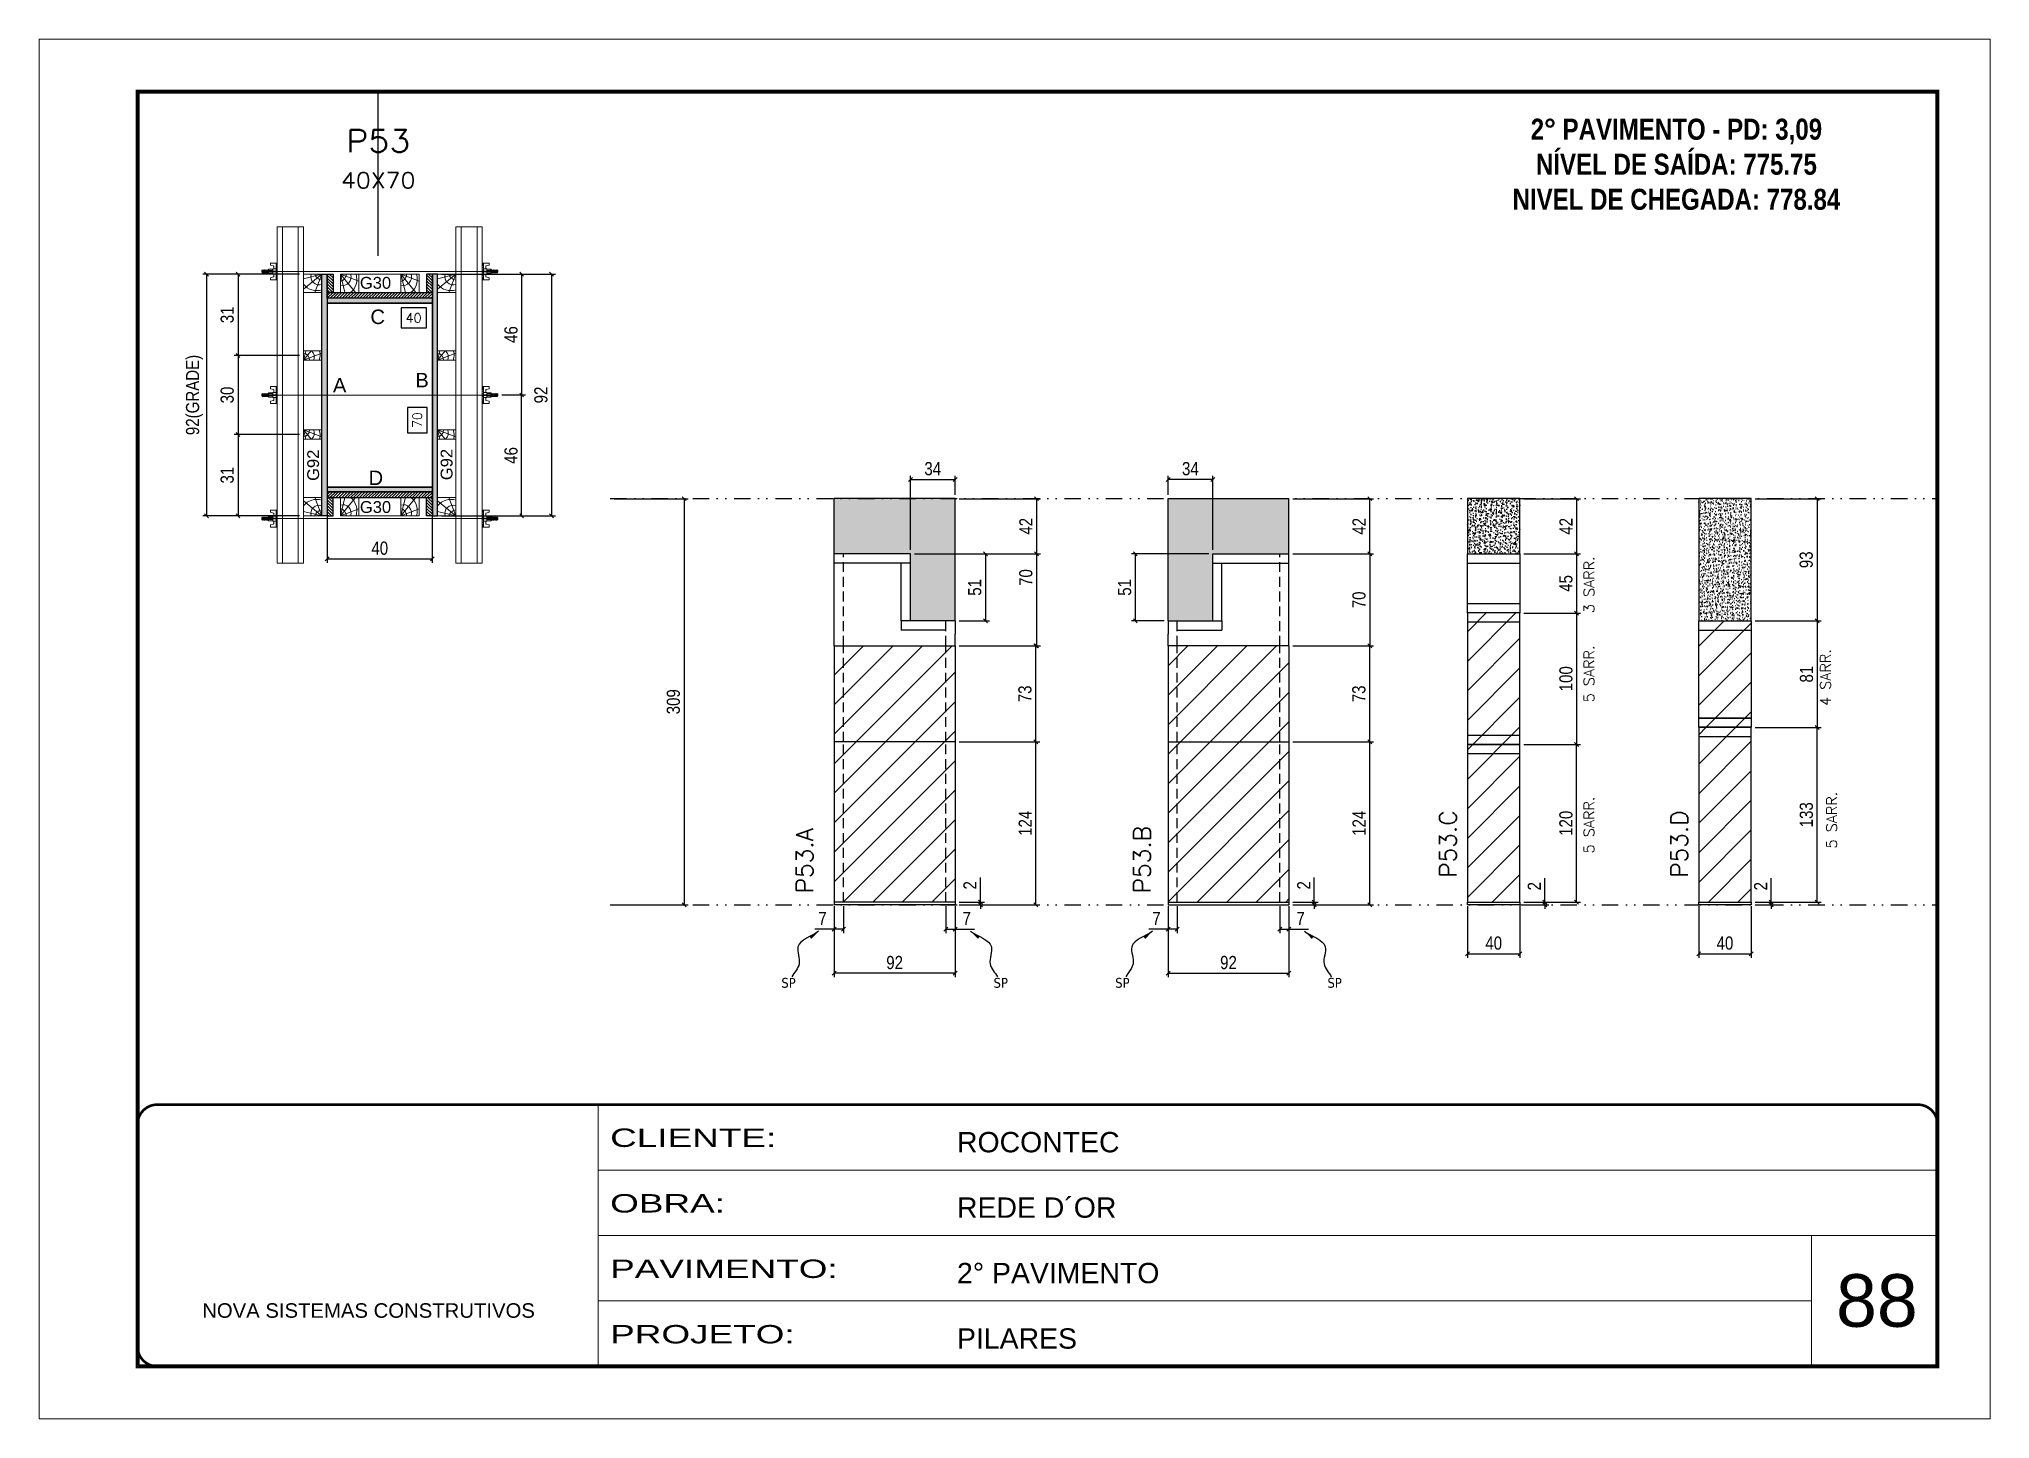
# Model space of a CAD drawing. Extents: x 2949 to 9203, y -16089 to 12527.
# Drawn here: x 7718 to 9203, y -12643 to -11593 of the extents above; entities that cross this region are included whole.
import ezdxf
from ezdxf.enums import TextEntityAlignment as Align

# ---------------------------------------------------------------- set-up
doc = ezdxf.new("R2010")
doc.units = 0
for name, pattern in [('CONTINUO', [0]), ('DASHED', [0.75, 0.5, -0.25]), ('DIVIDE2', [0.625, 0.25, -0.125, 0, -0.125, 0, -0.125]), ('HIDDEN', [0.375, 0.25, -0.125])]:
    doc.linetypes.add(name, pattern=pattern)
for name, color, linetype, lineweight in [('CARIMBO', 255, 'Continuous', 9), ('Folhas', 255, 'Continuous', 9), ('Hachura', 251, 'Continuous', 9), ('Madeira', 126, 'Continuous', 18), ('Perfil Metálico', 224, 'Continuous', 18), ('SARRAFO DE PRESSAO', 251, 'DASHED', 9), ('Texto Seção', 7, 'Continuous', 15)]:
    doc.layers.add(name, color=color, linetype=linetype, lineweight=lineweight)
for name, color, linetype in [('CHAPA', 1, 'Continuous'), ('COTA', 241, 'Continuous'), ('MEIO_PONT', 93, 'Continuous'), ('NOMENCLATURA', 7, 'Continuous'), ('Nível', 160, 'Continuous'), ('Painéis', 200, 'Continuous'), ('Romaneio', 10, 'Continuous'), ('SARR_2.2x7', 40, 'Continuous'), ('SARRAFO', 251, 'Continuous'), ('Sarrafo de Pressão', 42, 'HIDDEN'), ('texto', 7, 'Continuous'), ('Texto de Titulo', 7, 'Continuous'), ('Texto Qtd Sarr', 242, 'Continuous'), ('TEXTO_GERAL', 7, 'Continuous')]:
    doc.layers.add(name, color=color, linetype=linetype)
doc.styles.add('ARIAL', font='arial.ttf')
doc.styles.add('COTA TECNICA', font='techl___.ttf', dxfattribs={"height": 10})
doc.styles.add('COTA TECNICA 2X', font='techl___.ttf', dxfattribs={"height": 10})
doc.styles.add('COTA TECNICA-50', font='techl___.ttf', dxfattribs={"height": 10})
doc.styles.add('REGUA-120', font='ROMANS.shx', dxfattribs={"height": 15})
doc.styles.add('ROMANC', font='techb___.ttf', dxfattribs={"height": 2.5})
doc.styles.add('ROMANS', font='romans.shx')
doc.styles.add('SANSSERIF', font='sas_____.pfb')
doc.styles.get("Standard").update_dxf_attribs({"font": 'arial.ttf'})
doc.styles.add('Tecnologia', font='')
doc.styles.get('Tecnologia').set_extended_font_data('Forgotten Futurist')
doc.dimstyles.new('COTA PAINEL-50', dxfattribs={"dimtxt": 10, "dimasz": 3, "dimexe": 3, "dimexo": 3, "dimgap": 3, "dimtad": 1, "dimdec": 1, "dimzin": 12, "dimdsep": 46, "dimtxsty": 'COTA TECNICA-50', "dimblk1": 'OBLIQUE', "dimblk2": 'OBLIQUE', "dimsah": 1, "dimcen": 0.9, "dimclrd": 4, "dimclre": 4, "dimclrt": 240, "dimadec": 1, "dimazin": 3, "dimtfac": 1, "dimtdec": 1, "dimtmove": 0, "dimatfit": 3, "dimfxl": 1, "dimtolj": 1, "dimtzin": 12, "dimarcsym": 0})
doc.dimstyles.new('PAINEL', dxfattribs={"dimtxt": 10, "dimasz": 3, "dimexe": 3, "dimexo": 3, "dimgap": 3, "dimtad": 1, "dimdec": 1, "dimzin": 12, "dimdsep": 46, "dimtxsty": 'COTA TECNICA', "dimblk1": 'OBLIQUE', "dimblk2": 'OBLIQUE', "dimsah": 1, "dimcen": 0.9, "dimclrd": 4, "dimclre": 4, "dimclrt": 240, "dimadec": 1, "dimazin": 3, "dimtfac": 1, "dimtdec": 1, "dimtmove": 0, "dimatfit": 3, "dimfxl": 1, "dimtolj": 1, "dimtzin": 12, "dimarcsym": 0})
doc.dimstyles.new('SECAO PILAR', dxfattribs={"dimtxt": 10, "dimasz": 3, "dimexe": 3, "dimexo": 3, "dimgap": 3, "dimtad": 1, "dimdec": 1, "dimlfac": 0.5, "dimzin": 12, "dimdsep": 46, "dimtxsty": 'COTA TECNICA 2X', "dimblk1": 'OBLIQUE', "dimblk2": 'OBLIQUE', "dimsah": 1, "dimcen": 0.9, "dimclrd": 256, "dimclre": 256, "dimclrt": 256, "dimadec": 1, "dimazin": 3, "dimtfac": 1, "dimtdec": 1, "dimtmove": 0, "dimatfit": 3, "dimfxl": 1, "dimtolj": 1, "dimtzin": 12, "dimarcsym": 0})
doc.dimstyles.new('SECÇÃO 2', dxfattribs={"dimtxt": 7, "dimasz": 6, "dimexe": 0.18, "dimexo": 2, "dimgap": -4, "dimtad": 3, "dimdec": 1, "dimlfac": 0.5, "dimzin": 12, "dimdsep": 46, "dimtxsty": 'ROMANS', "dimblk": 'ARCHTICK', "dimcen": 0.09, "dimse1": 1, "dimse2": 1, "dimsd1": 1, "dimsd2": 1, "dimclrd": 180, "dimclre": 5, "dimclrt": 1, "dimadec": 0, "dimazin": 3, "dimtfac": 1, "dimtdec": 1, "dimtofl": 0, "dimtmove": 0, "dimatfit": 3, "dimldrblk": 'ARCHTICK', "dimfxl": 1, "dimtolj": 1, "dimtzin": 0, "dimarcsym": 0})
doc.dimstyles.get("Standard").update_dxf_attribs({"dimtxt": 0.18, "dimasz": 0.18, "dimexe": 0.18, "dimexo": 0.0625, "dimgap": 0.09, "dimtad": 0, "dimtih": 1, "dimtoh": 1, "dimdec": 4, "dimzin": 0, "dimdsep": 46, "dimtxsty": 'Standard', "dimcen": 0.09, "dimadec": 0, "dimazin": 0, "dimtfac": 1, "dimtdec": 4, "dimtofl": 0, "dimtmove": 0, "dimatfit": 3, "dimfxl": 1, "dimtolj": 1, "dimtzin": 0, "dimarcsym": 0})
pattern_1 = [(45, (-121303.467, -37644.947), (-11.2253202, 11.2253202), [])]

msp = doc.modelspace()

# ---------------------------------------------------------------- texts
at = {"layer": 'CARIMBO', "style": 'ARIAL'}
msp.add_text('88', height=40, dxfattribs=at).set_placement((9085.39, -12573.2))
at = {"layer": 'NOMENCLATURA', "color": 2, "insert": (8963.86, -11627.28), "char_height": 16, "attachment_point": 2, "style": 'ROMANC'}
msp.add_mtext_dynamic_manual_height_columns('\\P2° PAVIMENTO - PD: 3,09\\PNÍVEL DE SAÍDA: 775.75\\PNIVEL DE CHEGADA: 778.84', width=300.2766, gutter_width=1, heights=[0], dxfattribs=at)
at = {"layer": 'texto', "color": 0, "char_height": 7.5, "attachment_point": 5}
for insert in [(8288.02, -12311.55), (8449.57, -12311.55), (8542.17, -12311.55), (8703.72, -12311.55)]:
    msp.add_mtext('{\\fTahoma|b0|i0|c0|p34;\\C4;SP}', dxfattribs=dict(at, insert=insert))
at = {"layer": 'Texto Seção', "linetype": 'Continuous', "style": 'ROMANS'}
for s, p in [('3 SARR.', (8901.37, -12030.23)), ('5 SARR.', (8901.37, -12098.03)), ('4 SARR.', (9081.35, -12100.82)), ('5 SARR.', (8901.37, -12213.02)), ('5 SARR.', (9085.99, -12209.3))]:
    msp.add_text(s, height=8, rotation=90, dxfattribs=at).set_placement(p)
at = {"layer": 'Texto Seção', "style": 'REGUA-120'}
for s, p in [('P53.A', (8306.73, -12243.42)), ('P53.B', (8563.67, -12243.42))]:
    msp.add_text(s, height=13, rotation=90, dxfattribs=at).set_placement(p)
at = {"layer": 'Texto Seção', "char_height": 13, "width": 285.3299, "attachment_point": 7, "rotation": 90, "style": 'REGUA-120'}
for s, insert in [('P53.C', (8796.45, -12231.59)), ('P53.D', (8972.51, -12231.59))]:
    msp.add_mtext(s, dxfattribs=dict(at, insert=insert))
at = {"layer": 'TEXTO_GERAL', "style": 'ARIAL'}
for s, p in [('C', (7975.32, -11804.71)), ('B', (8009.09, -11852.86)), ('A', (7946.37, -11856.77)), ('D', (7973.92, -11927.22))]:
    msp.add_text(s, height=11, dxfattribs=at).set_placement(p, align=Align.MIDDLE_CENTER)
at = {"layer": 'TEXTO_GERAL', "color": 0, "linetype": 'Continuous', "style": 'SANSSERIF'}
for p in [(7926.19, -11929.55), (8027.75, -11929)]:
    msp.add_text('G92', height=9, rotation=90, dxfattribs=at).set_placement(p, align=Align.MIDDLE_LEFT)
at = {"layer": 'TEXTO_GERAL', "color": 0, "linetype": 'Continuous', "char_height": 9, "width": 285.3299, "style": 'SANSSERIF'}
for insert, attachment_point in [((7961.77, -11774.36), 1), ((7961.77, -11954.07), 7)]:
    msp.add_mtext('G30', dxfattribs=dict(at, insert=insert, attachment_point=attachment_point))

# ---------------------------------------------------------------- blocks, each defined once
blk = doc.blocks.new('9999999999')
at = {"color": 30, "linetype": 'CONTINUO'}
for p, q in [((98564.6, 34230.2), (98564.6, 34429.4)), ((98564.6, 34379.6), (99584, 34379.6)), ((98564.6, 34329.8), (99488, 34329.8)), ((99584, 34329.8), (99488, 34329.8)), ((99488, 34329.8), (99488, 34230.2)), ((98564.6, 34280), (99488, 34280))]:
    blk.add_line(p, q, dxfattribs=at)
at = {"color": 30, "linetype": 'CONTINUO', "const_width": 2}
blk.add_lwpolyline([(99584, 34230.2), (99584, 34414.4, 0.414214), (99569, 34429.4), (98229, 34429.4, 0.414214), (98214, 34414.4), (98214, 34245.2, 0.414214), (98229, 34230.2), (99584, 34230.2)], format="xyb", dxfattribs=at)
at = {"layer": 'Folhas'}
blk.add_lwpolyline([(98139, 34190.2), (99624, 34190.2), (99624, 35240.2), (98139, 35240.2)], close=True, dxfattribs=at)
at = {"layer": 'Folhas', "color": 30, "const_width": 3}
blk.add_lwpolyline([(98214, 34230.2), (99584, 34230.2), (99584, 35200.2), (98214, 35200.2)], close=True, dxfattribs=at)
at = {"color": 7, "linetype": 'Continuous', "ltscale": 5, "style": 'ARIAL'}
for s, height, p in [('ROCONTEC', 15.48, (98837.7, 34393.1)), ('REDE D´OR', 15.48, (98837.7, 34343.3)), ('2° PAVIMENTO', 15.483, (98837.7, 34293.5)), ('NOVA SISTEMAS CONSTRUTIVOS', 11.059, (98263.2, 34267.2)), ('PILARES', 15.48, (98837.7, 34243.7))]:
    blk.add_text(s, height=height, dxfattribs=at).set_placement(p)
at = {"layer": 'Folhas', "color": 7, "style": 'Tecnologia', "width": 1.5}
for s, p in [('CLIENTE:', (98573.7, 34397.2)), ('OBRA:', (98573.7, 34347.3)), ('PAVIMENTO:', (98573.7, 34297.5)), ('PROJETO:', (98573.7, 34247.7))]:
    blk.add_text(s, height=14, dxfattribs=at).set_placement(p)
blk = doc.blocks.new('titulo1')
at = {"layer": 'Defpoints', "color": 252, "linetype": 'HIDDEN', "ltscale": 2}
blk.add_line((0, 0), (0, 125), dxfattribs=at)
at = {"layer": 'Defpoints', "style": 'ROMANS', "oblique": 15}
blk.add_attdef('FOLHA', text='', height=10, dxfattribs=at).set_placement((0, 15.6), align=Align.MIDDLE_CENTER)
at = {"layer": 'Texto Qtd Sarr', "color": 3, "style": 'ROMANS', "oblique": 15}
for tag, height, p in [('TITULO', 17, (0, 71.4)), ('SEÇÃO', 12, (0, 41.5))]:
    blk.add_attdef(tag, text='', height=height, dxfattribs=at).set_placement(p, align=Align.MIDDLE_CENTER)
blk = doc.blocks.new('*D2925')
at = {"layer": 'COTA', "color": 180, "lineweight": -2, "transparency": 16777216}
for p, q in [((8012.9, -11873.6), (7997.9, -11873.6)), ((7997.9, -11873.6), (7997.9, -11893)), ((8012.9, -11893), (8012.9, -11873.6)), ((7997.9, -11893), (8012.9, -11893))]:
    blk.add_line(p, q, dxfattribs=at)
at = {"layer": 'Defpoints', "color": 0, "transparency": 16777216}
for p in [(7936.9, -11794.2), (7936.9, -11934.2), (8016.9, -11934.2)]:
    blk.add_point(p, dxfattribs=at)
at = {"layer": 'COTA', "color": 1, "transparency": 16777216, "insert": (8005.4, -11883.3), "char_height": 7, "attachment_point": 5, "rotation": 90, "style": 'ROMANS'}
blk.add_mtext('\\A1;70', dxfattribs=at)
blk = doc.blocks.new('_ArchTick')
at = {"color": 0, "linetype": 'ByBlock', "const_width": 0.15}
blk.add_lwpolyline([(-0.5, -0.5), (0.5, 0.5)], dxfattribs=at)
blk = doc.blocks.new('_Oblique')
at = {"color": 0, "linetype": 'ByBlock', "lineweight": -2}
blk.add_line((-0.5, -0.5), (0.5, 0.5), dxfattribs=at)
blk = doc.blocks.new('*D2926')
at = {"layer": 'COTA', "lineweight": -2, "transparency": 16777216}
for p, q in [((8023.9, -11772.2), (8110.7, -11772.2)), ((8107.7, -11772.2), (8107.7, -11956.2)), ((8023.9, -11956.2), (8110.7, -11956.2))]:
    blk.add_line(p, q, dxfattribs=at)
at = {"layer": 'Defpoints', "color": 0, "transparency": 16777216}
for p in [(8020.9, -11772.2), (8020.9, -11956.2), (8107.7, -11956.2)]:
    blk.add_point(p, dxfattribs=at)
at = {"layer": 'COTA', "lineweight": -2, "transparency": 16777216, "xscale": 3, "yscale": 3, "zscale": 3}
for p, rotation in [((8107.7, -11772.2), 90), ((8107.7, -11956.2), 270)]:
    blk.add_blockref('_Oblique', p, dxfattribs=dict(at, rotation=rotation))
at = {"layer": 'COTA', "transparency": 16777216, "insert": (8099.6, -11864.2), "char_height": 10, "attachment_point": 5, "rotation": 90, "style": 'COTA TECNICA 2X'}
blk.add_mtext('\\A1;92', dxfattribs=at)
blk = doc.blocks.new('*D2927')
at = {"layer": 'COTA', "lineweight": -2, "transparency": 16777216}
for p, q in [((8057.9, -11772.2), (8087.9, -11772.2)), ((8084.9, -11772.2), (8084.9, -11864.2)), ((8069.7, -11864.2), (8087.9, -11864.2))]:
    blk.add_line(p, q, dxfattribs=at)
at = {"layer": 'Defpoints', "color": 0, "transparency": 16777216}
for p in [(8054.9, -11772.2), (8066.7, -11864.2), (8084.9, -11864.2)]:
    blk.add_point(p, dxfattribs=at)
at = {"layer": 'COTA', "lineweight": -2, "transparency": 16777216, "xscale": 3, "yscale": 3, "zscale": 3}
for p, rotation in [((8084.9, -11772.2), 90), ((8084.9, -11864.2), 270)]:
    blk.add_blockref('_Oblique', p, dxfattribs=dict(at, rotation=rotation))
at = {"layer": 'COTA', "transparency": 16777216, "insert": (8076.8, -11818.2), "char_height": 10, "attachment_point": 5, "rotation": 90, "style": 'COTA TECNICA 2X'}
blk.add_mtext('\\A1;46', dxfattribs=at)
blk = doc.blocks.new('*D2928')
at = {"layer": 'COTA', "lineweight": -2, "transparency": 16777216}
for p, q in [((8069.7, -11864.2), (8087.9, -11864.2)), ((8084.9, -11956.2), (8084.9, -11864.2)), ((8057.9, -11956.2), (8087.9, -11956.2))]:
    blk.add_line(p, q, dxfattribs=at)
at = {"layer": 'Defpoints', "color": 0, "transparency": 16777216}
for p in [(8066.7, -11864.2), (8084.9, -11864.2), (8054.9, -11956.2)]:
    blk.add_point(p, dxfattribs=at)
at = {"layer": 'COTA', "lineweight": -2, "transparency": 16777216, "xscale": 3, "yscale": 3, "zscale": 3}
for p, rotation in [((8084.9, -11864.2), 90), ((8084.9, -11956.2), 270)]:
    blk.add_blockref('_Oblique', p, dxfattribs=dict(at, rotation=rotation))
at = {"layer": 'COTA', "transparency": 16777216, "insert": (8076.8, -11910.2), "char_height": 10, "attachment_point": 5, "rotation": 90, "style": 'COTA TECNICA 2X'}
blk.add_mtext('\\A1;46', dxfattribs=at)
blk = doc.blocks.new('*D2929')
at = {"layer": 'COTA', "color": 180, "lineweight": -2, "transparency": 16777216}
for p, q in [((8012.4, -11798), (7993.1, -11798)), ((7993.1, -11798), (7993.1, -11813)), ((8012.4, -11813), (8012.4, -11798)), ((7993.1, -11813), (8012.4, -11813))]:
    blk.add_line(p, q, dxfattribs=at)
at = {"layer": 'Defpoints', "color": 0, "transparency": 16777216}
for p in [(7936.9, -11794.2), (8016.9, -11794.2), (8016.9, -11817)]:
    blk.add_point(p, dxfattribs=at)
at = {"layer": 'COTA', "color": 1, "transparency": 16777216, "insert": (8002.7, -11805.5), "char_height": 7, "attachment_point": 5, "style": 'ROMANS'}
blk.add_mtext('\\A1;40', dxfattribs=at)
blk = doc.blocks.new('PONTALETE')
at = {"layer": 'Madeira'}
for q in [(2.71, 7), (7, 5.76), (7, 1.74)]:
    blk.add_line((0, 0), q, dxfattribs=at)
blk.add_lwpolyline([(0, 0), (7, 0), (7, 7), (0, 7)], close=True, dxfattribs=at)
for centre, radius, start, end in [((2.04, 0.06), 6.23, 37.28179, 109.09128), ((1.09, 0.9), 3.19, 343.60304, 109.98471), ((-0.21, -0.78), 3.09, 14.63219, 86.0383)]:
    blk.add_arc(centre, radius, start, end, dxfattribs=at)
blk = doc.blocks.new('*D2930')
at = {"layer": 'COTA', "lineweight": -2, "transparency": 16777216}
for p, q in [((7915.9, -11772.2), (7842.1, -11772.2)), ((7845.1, -11772.2), (7845.1, -11956.2)), ((7915.9, -11956.2), (7842.1, -11956.2))]:
    blk.add_line(p, q, dxfattribs=at)
at = {"layer": 'Defpoints', "color": 0, "transparency": 16777216}
for p in [(7918.9, -11772.2), (7845.1, -11956.2), (7918.9, -11956.2)]:
    blk.add_point(p, dxfattribs=at)
at = {"layer": 'COTA', "lineweight": -2, "transparency": 16777216, "xscale": 3, "yscale": 3, "zscale": 3}
for p, rotation in [((7845.1, -11772.2), 90), ((7845.1, -11956.2), 270)]:
    blk.add_blockref('_Oblique', p, dxfattribs=dict(at, rotation=rotation))
at = {"layer": 'COTA', "transparency": 16777216, "insert": (7835.9, -11864.2), "char_height": 10, "attachment_point": 5, "rotation": 90, "style": 'COTA TECNICA 2X'}
blk.add_mtext('\\A1;92(GRADE)', dxfattribs=at)
blk = doc.blocks.new('MEIO PONTALETE')
at = {"layer": 'Madeira'}
for q in [(2.71, 7), (3.5, 2.88), (3.5, 0.87)]:
    blk.add_line((0, 0), q, dxfattribs=at)
blk.add_lwpolyline([(0, 0), (3.5, 0), (3.5, 7), (0, 7)], close=True, dxfattribs=at)
for centre, radius, start, end in [((2.04, 0.06), 6.23, 76.44987, 109.09128), ((1.09, 0.9), 3.19, 40.90626, 109.98471), ((-0.21, -0.78), 3.09, 14.63219, 86.0383)]:
    blk.add_arc(centre, radius, start, end, dxfattribs=at)
blk = doc.blocks.new('*D2931')
at = {"layer": 'COTA', "lineweight": -2, "transparency": 16777216}
for p, q in [((7915.9, -11894.2), (7866, -11894.2)), ((7869, -11894.2), (7869, -11956.2)), ((7915.9, -11956.2), (7866, -11956.2))]:
    blk.add_line(p, q, dxfattribs=at)
at = {"layer": 'Defpoints', "color": 0, "transparency": 16777216}
for p in [(7918.9, -11894.2), (7869, -11956.2), (7918.9, -11956.2)]:
    blk.add_point(p, dxfattribs=at)
at = {"layer": 'COTA', "lineweight": -2, "transparency": 16777216, "xscale": 3, "yscale": 3, "zscale": 3}
for p, rotation in [((7869, -11894.2), 90), ((7869, -11956.2), 270)]:
    blk.add_blockref('_Oblique', p, dxfattribs=dict(at, rotation=rotation))
at = {"layer": 'COTA', "transparency": 16777216, "insert": (7860.8, -11925.2), "char_height": 10, "attachment_point": 5, "rotation": 90, "style": 'COTA TECNICA 2X'}
blk.add_mtext('\\A1;31', dxfattribs=at)
blk = doc.blocks.new('C')
at = {"layer": 'Hachura', "color": 0}
for p, q in [((0, 3.22), (0, -3.22)), ((0.45, 3.22), (0, 3.22)), ((0.46, 3.16), (0, 3.16)), ((0.46, 3.05), (0, 3.05)), ((0.46, 2.88), (0, 2.88)), ((0, 2.75), (0, -1.16)), ((0.46, 2.65), (0, 2.65)), ((0.46, 2.23), (0, 2.23)), ((0.46, 1.51), (0, 1.51)), ((0.39, 0.49), (0.17, 0.49)), ((0.45, -3.23), (0.45, 3.22)), ((0.45, 3.22), (2.58, 3.22)), ((1.74, 0.97), (0.45, 0.97)), ((1.45, 0.1), (0.45, 0.1)), ((1.35, 1.94), (1.35, 0.96)), ((2.58, 2.39), (1.47, 2.09)), ((1.74, -0.97), (1.74, 0.97)), ((1.74, 0.97), (1.74, 0.84)), ((1.74, 0.97), (1.74, 0.84)), ((1.74, 0.84), (3.35, 0.84)), ((3.35, 0.45), (1.74, 0.45)), ((2.58, 3.22), (2.58, 2.39)), ((3.32, 0.84), (3.32, -0.84)), ((3.35, 0.84), (3.35, -0.84)), ((3.68, 0.45), (3.35, 0.45)), ((3.84, -0.52), (3.35, 0.45)), ((3.35, 0.06), (3.67, -0.57)), ((3.68, 0.45), (4.16, -0.52)), ((3.72, 0.5), (4.25, -0.57)), ((4.37, -0.55), (3.83, 0.53)), ((4.15, 0.45), (3.93, 0.45)), ((4.42, -0.52), (3.93, 0.45)), ((4.15, 0.45), (4.26, 0.45)), ((4.26, 0.45), (4.74, -0.52)), ((4.3, 0.5), (4.83, -0.57)), ((4.95, -0.55), (4.41, 0.53)), ((4.51, 0.45), (4.84, 0.45)), ((5, -0.52), (4.51, 0.45)), ((4.84, 0.45), (5.32, -0.52)), ((4.88, 0.5), (5.41, -0.57)), ((5.53, -0.55), (4.99, 0.53)), ((5.58, -0.52), (5.09, 0.45)), ((5.42, 0.45), (5.09, 0.45)), ((5.58, -0.52), (5.09, 0.45)), ((5.42, 0.45), (5.74, -0.19)), ((5.46, 0.5), (5.74, -0.07)), ((5.74, 0.19), (5.57, 0.53)), ((5.74, 0.32), (5.68, 0.45)), ((5.68, 0.45), (5.74, 0.45)), ((5.74, 0.45), (5.9, 0.29)), ((5.74, 0.45), (5.74, -0.52)), ((5.9, -0.36), (5.9, 0.29)), ((0.45, 0), (0, 0)), ((0.46, -1.52), (0, -1.52)), ((0.46, -2.23), (0, -2.23)), ((0.46, -2.65), (0, -2.65)), ((0.46, -2.88), (0, -2.88)), ((0.46, -3.05), (0, -3.05)), ((0.46, -3.16), (0, -3.16)), ((0, -3.22), (2.57, -3.22)), ((0.08, -0.48), (0.29, -0.48)), ((0.29, -0.48), (0.4, -0.48)), ((0.45, 0), (0.45, -0.97)), ((0.45, -0.16), (1.45, -0.16)), ((0.45, -0.65), (0.45, -0.32)), ((0.45, -3.23), (0.45, -0.65)), ((0.45, -0.97), (1.74, -0.97)), ((1.35, -1.94), (1.35, -0.97)), ((2.58, -2.39), (1.47, -2.1)), ((3.35, -0.32), (1.74, -0.32)), ((3.35, -0.84), (1.74, -0.84)), ((2.58, -3.23), (2.58, -2.39)), ((3.35, -0.07), (3.58, -0.52)), ((3.35, -0.52), (3.58, -0.52)), ((3.84, -0.52), (4.16, -0.52)), ((4.42, -0.52), (4.74, -0.52)), ((4.63, -0.52), (4.74, -0.52)), ((5, -0.52), (5.32, -0.52)), ((5.58, -0.52), (5.74, -0.52)), ((5.74, -0.52), (5.9, -0.36)), ((5.74, -0.52), (5.74, -0.52))]:
    blk.add_line(p, q, dxfattribs=at)
for centre, radius, start, end in [((1.52, 1.94), 0.161, 104.74356, 180), ((1.44, -0.03), 0.129, 272.69497, 87.30503), ((3.81, 0.39), 0.143, 25.56881, 154.43119), ((4.39, 0.39), 0.143, 25.56881, 154.43119), ((4.97, 0.39), 0.143, 25.56881, 154.43119), ((5.55, 0.39), 0.143, 25.56881, 154.43119), ((0.17, -0.37), 0.174, 221.74404, 317.85924), ((1.52, -1.94), 0.161, 180, 255.25644), ((3.71, -0.4), 0.174, 222.14076, 318.25596), ((4.29, -0.4), 0.174, 222.14076, 318.25596), ((4.87, -0.4), 0.174, 222.14076, 318.25596), ((5.45, -0.4), 0.174, 222.14076, 318.25596), ((5.61, -0.4), 0.174, 317.85924, 318.25596)]:
    blk.add_arc(centre, radius, start, end, dxfattribs=at)
blk = doc.blocks.new('*D2932')
at = {"layer": 'COTA', "lineweight": -2, "transparency": 16777216}
for p, q in [((7915.9, -11772.2), (7866, -11772.2)), ((7869, -11772.2), (7869, -11834.2)), ((7915.9, -11834.2), (7866, -11834.2))]:
    blk.add_line(p, q, dxfattribs=at)
at = {"layer": 'Defpoints', "color": 0, "transparency": 16777216}
for p in [(7918.9, -11772.2), (7869, -11834.2), (7918.9, -11834.2)]:
    blk.add_point(p, dxfattribs=at)
at = {"layer": 'COTA', "lineweight": -2, "transparency": 16777216, "xscale": 3, "yscale": 3, "zscale": 3}
for p, rotation in [((7869, -11772.2), 90), ((7869, -11834.2), 270)]:
    blk.add_blockref('_Oblique', p, dxfattribs=dict(at, rotation=rotation))
at = {"layer": 'COTA', "transparency": 16777216, "insert": (7860.8, -11803.2), "char_height": 10, "attachment_point": 5, "rotation": 90, "style": 'COTA TECNICA 2X'}
blk.add_mtext('\\A1;31', dxfattribs=at)
blk = doc.blocks.new('*D2933')
at = {"layer": 'COTA', "lineweight": -2, "transparency": 16777216}
for p, q in [((7915.9, -11834.2), (7866, -11834.2)), ((7869, -11834.2), (7869, -11894.2)), ((7915.9, -11894.2), (7866, -11894.2))]:
    blk.add_line(p, q, dxfattribs=at)
at = {"layer": 'Defpoints', "color": 0, "transparency": 16777216}
for p in [(7918.9, -11834.2), (7869, -11894.2), (7918.9, -11894.2)]:
    blk.add_point(p, dxfattribs=at)
at = {"layer": 'COTA', "lineweight": -2, "transparency": 16777216, "xscale": 3, "yscale": 3, "zscale": 3}
for p, rotation in [((7869, -11834.2), 90), ((7869, -11894.2), 270)]:
    blk.add_blockref('_Oblique', p, dxfattribs=dict(at, rotation=rotation))
at = {"layer": 'COTA', "transparency": 16777216, "insert": (7860.8, -11864.2), "char_height": 10, "attachment_point": 5, "rotation": 90, "style": 'COTA TECNICA 2X'}
blk.add_mtext('\\A1;30', dxfattribs=at)
blk = doc.blocks.new('*D2950')
at = {"layer": 'COTA', "lineweight": -2, "transparency": 16777216}
for p, q in [((7936.9, -11940.8), (7936.9, -11991.9)), ((8016.9, -11940.8), (8016.9, -11991.9)), ((7936.9, -11988.9), (8016.9, -11988.9))]:
    blk.add_line(p, q, dxfattribs=at)
at = {"layer": 'Defpoints', "color": 0, "transparency": 16777216}
for p in [(7936.9, -11937.8), (8016.9, -11937.8), (8016.9, -11988.9)]:
    blk.add_point(p, dxfattribs=at)
at = {"layer": 'COTA', "lineweight": -2, "transparency": 16777216, "xscale": 3, "yscale": 3, "zscale": 3, "rotation": 180}
blk.add_blockref('_Oblique', (7936.9, -11988.9), dxfattribs=at)
at = {"layer": 'COTA', "lineweight": -2, "transparency": 16777216, "xscale": 3, "yscale": 3, "zscale": 3}
blk.add_blockref('_Oblique', (8016.9, -11988.9), dxfattribs=at)
at = {"layer": 'COTA', "transparency": 16777216, "insert": (7976.9, -11980.8), "char_height": 10, "attachment_point": 5, "style": 'COTA TECNICA 2X'}
blk.add_mtext('\\A1;40', dxfattribs=at)
blk = doc.blocks.new('*D2951')
at = {"layer": 'COTA', "color": 4, "linetype": 'ByBlock', "lineweight": -2, "transparency": 16777216}
for p, q in [((8155.2, -11943.1), (8211.6, -11943.1)), ((8208.6, -11943.1), (8208.6, -12252.1)), ((8155.2, -12252.1), (8211.6, -12252.1))]:
    blk.add_line(p, q, dxfattribs=at)
at = {"layer": 'Defpoints', "color": 0, "linetype": 'ByBlock', "transparency": 16777216}
for p in [(8152.2, -11943.1), (8152.2, -12252.1), (8208.6, -12252.1)]:
    blk.add_point(p, dxfattribs=at)
at = {"layer": 'COTA', "color": 4, "linetype": 'ByBlock', "lineweight": -2, "transparency": 16777216, "xscale": 3, "yscale": 3, "zscale": 3}
for p, rotation in [((8208.6, -11943.1), 90), ((8208.6, -12252.1), 270)]:
    blk.add_blockref('_Oblique', p, dxfattribs=dict(at, rotation=rotation))
at = {"layer": 'COTA', "color": 240, "linetype": 'ByBlock', "transparency": 16777216, "insert": (8200.4, -12097.6), "char_height": 10, "attachment_point": 5, "rotation": 90, "style": 'COTA TECNICA'}
blk.add_mtext('\\A1;309', dxfattribs=at)
blk = doc.blocks.new('*D2934')
at = {"layer": 'COTA', "color": 4, "lineweight": -2, "transparency": 16777216}
for p, q in [((8322.8, -12253.1), (8322.8, -12307.2)), ((8414.8, -12253.1), (8414.8, -12307.2)), ((8414.8, -12304.2), (8322.8, -12304.2))]:
    blk.add_line(p, q, dxfattribs=at)
at = {"layer": 'Defpoints', "color": 0, "transparency": 16777216}
for p in [(8322.8, -12250.1), (8414.8, -12250.1), (8322.8, -12304.2)]:
    blk.add_point(p, dxfattribs=at)
at = {"layer": 'COTA', "color": 4, "lineweight": -2, "transparency": 16777216, "xscale": 3, "yscale": 3, "zscale": 3, "rotation": 180}
blk.add_blockref('_Oblique', (8322.8, -12304.2), dxfattribs=at)
at = {"layer": 'COTA', "color": 4, "lineweight": -2, "transparency": 16777216, "xscale": 3, "yscale": 3, "zscale": 3}
blk.add_blockref('_Oblique', (8414.8, -12304.2), dxfattribs=at)
at = {"layer": 'COTA', "color": 240, "transparency": 16777216, "insert": (8368.8, -12296.1), "char_height": 10, "attachment_point": 5, "style": 'COTA TECNICA'}
blk.add_mtext('\\A1;92', dxfattribs=at)
blk = doc.blocks.new('*D2935')
at = {"layer": 'COTA', "color": 4, "lineweight": -2, "transparency": 16777216}
for p, q in [((8322.8, -12255.1), (8322.8, -12273.6)), ((8329.8, -12253.1), (8329.8, -12273.6)), ((8322.8, -12270.6), (8308.1, -12270.6)), ((8329.8, -12270.6), (8322.8, -12270.6))]:
    blk.add_line(p, q, dxfattribs=at)
at = {"layer": 'Defpoints', "color": 0, "transparency": 16777216}
for p in [(8329.8, -12250.1), (8322.8, -12252.1), (8322.8, -12270.6)]:
    blk.add_point(p, dxfattribs=at)
at = {"layer": 'COTA', "color": 4, "lineweight": -2, "transparency": 16777216, "xscale": 3, "yscale": 3, "zscale": 3, "rotation": 180}
blk.add_blockref('_Oblique', (8322.8, -12270.6), dxfattribs=at)
at = {"layer": 'COTA', "color": 4, "lineweight": -2, "transparency": 16777216, "xscale": 3, "yscale": 3, "zscale": 3}
blk.add_blockref('_Oblique', (8329.8, -12270.6), dxfattribs=at)
at = {"layer": 'COTA', "color": 240, "transparency": 16777216, "insert": (8313.9, -12262.5), "char_height": 10, "attachment_point": 5, "style": 'COTA TECNICA-50'}
blk.add_mtext('\\A1;7', dxfattribs=at)
blk = doc.blocks.new('*D2936')
at = {"layer": 'COTA', "color": 4, "lineweight": -2, "transparency": 16777216}
for p, q in [((8407.8, -12253.1), (8407.8, -12273.6)), ((8414.8, -12255.1), (8414.8, -12273.6)), ((8407.8, -12270.6), (8414.8, -12270.6)), ((8414.8, -12270.6), (8429.5, -12270.6))]:
    blk.add_line(p, q, dxfattribs=at)
at = {"layer": 'Defpoints', "color": 0, "transparency": 16777216}
for p in [(8407.8, -12250.1), (8414.8, -12252.1), (8414.8, -12270.6)]:
    blk.add_point(p, dxfattribs=at)
at = {"layer": 'COTA', "color": 4, "lineweight": -2, "transparency": 16777216, "xscale": 3, "yscale": 3, "zscale": 3, "rotation": 180}
blk.add_blockref('_Oblique', (8407.8, -12270.6), dxfattribs=at)
at = {"layer": 'COTA', "color": 4, "lineweight": -2, "transparency": 16777216, "xscale": 3, "yscale": 3, "zscale": 3}
blk.add_blockref('_Oblique', (8414.8, -12270.6), dxfattribs=at)
at = {"layer": 'COTA', "color": 240, "transparency": 16777216, "insert": (8423.7, -12262.5), "char_height": 10, "attachment_point": 5, "style": 'COTA TECNICA-50'}
blk.add_mtext('\\A1;7', dxfattribs=at)
blk = doc.blocks.new('*D2937')
at = {"layer": 'Defpoints', "color": 0, "linetype": 'ByBlock', "transparency": 16777216}
for p in [(8414.8, -12128.1), (8476.3, -12128.1), (8414.8, -12252.1)]:
    blk.add_point(p, dxfattribs=at)
at = {"layer": 'Romaneio', "color": 4, "linetype": 'ByBlock', "lineweight": -2, "transparency": 16777216}
for p, q in [((8417.8, -12128.1), (8479.3, -12128.1)), ((8476.3, -12252.1), (8476.3, -12128.1)), ((8417.8, -12252.1), (8479.3, -12252.1))]:
    blk.add_line(p, q, dxfattribs=at)
at = {"layer": 'Romaneio', "color": 4, "linetype": 'ByBlock', "lineweight": -2, "transparency": 16777216, "xscale": 3, "yscale": 3, "zscale": 3}
for p, rotation in [((8476.3, -12128.1), 90), ((8476.3, -12252.1), 270)]:
    blk.add_blockref('_Oblique', p, dxfattribs=dict(at, rotation=rotation))
at = {"layer": 'Romaneio', "color": 240, "linetype": 'ByBlock', "transparency": 16777216, "insert": (8468.2, -12190.1), "char_height": 10, "attachment_point": 5, "rotation": 90, "style": 'COTA TECNICA'}
blk.add_mtext('\\A1;124', dxfattribs=at)
blk = doc.blocks.new('*D2938')
at = {"layer": 'COTA', "color": 4, "lineweight": -2, "transparency": 16777216}
for p, q in [((8434.1, -12250.1), (8434.1, -12231.3)), ((8417.8, -12250.1), (8437.1, -12250.1)), ((8434.1, -12252.1), (8434.1, -12250.1)), ((8417.8, -12252.1), (8437.1, -12252.1)), ((8434.1, -12252.1), (8434.1, -12255.1))]:
    blk.add_line(p, q, dxfattribs=at)
at = {"layer": 'Defpoints', "color": 0, "transparency": 16777216}
for p in [(8414.8, -12250.1), (8414.8, -12252.1), (8434.1, -12252.1)]:
    blk.add_point(p, dxfattribs=at)
at = {"layer": 'COTA', "color": 4, "lineweight": -2, "transparency": 16777216, "xscale": 3, "yscale": 3, "zscale": 3}
for p, rotation in [((8434.1, -12250.1), 270), ((8434.1, -12252.1), 90)]:
    blk.add_blockref('_Oblique', p, dxfattribs=dict(at, rotation=rotation))
at = {"layer": 'COTA', "color": 240, "transparency": 16777216, "insert": (8426.1, -12237.3), "char_height": 10, "attachment_point": 5, "rotation": 90, "style": 'COTA TECNICA-50'}
blk.add_mtext('\\A1;2', dxfattribs=at)
blk = doc.blocks.new('*D2952')
at = {"layer": 'COTA', "color": 4, "linetype": 'ByBlock', "lineweight": -2, "transparency": 16777216}
for p, q in [((8417.8, -12055.1), (8479.3, -12055.1)), ((8476.3, -12128.1), (8476.3, -12055.1)), ((8417.8, -12128.1), (8479.3, -12128.1))]:
    blk.add_line(p, q, dxfattribs=at)
at = {"layer": 'Defpoints', "color": 0, "linetype": 'ByBlock', "transparency": 16777216}
for p in [(8414.8, -12055.1), (8476.3, -12055.1), (8414.8, -12128.1)]:
    blk.add_point(p, dxfattribs=at)
at = {"layer": 'COTA', "color": 4, "linetype": 'ByBlock', "lineweight": -2, "transparency": 16777216, "xscale": 3, "yscale": 3, "zscale": 3}
for p, rotation in [((8476.3, -12055.1), 90), ((8476.3, -12128.1), 270)]:
    blk.add_blockref('_Oblique', p, dxfattribs=dict(at, rotation=rotation))
at = {"layer": 'COTA', "color": 240, "linetype": 'ByBlock', "transparency": 16777216, "insert": (8468, -12091.6), "char_height": 10, "attachment_point": 5, "rotation": 90, "style": 'COTA TECNICA'}
blk.add_mtext('\\A1;73', dxfattribs=at)
blk = doc.blocks.new('*D2939')
at = {"layer": 'COTA', "color": 4, "lineweight": -2, "transparency": 16777216}
for p, q in [((8804.8, -12253.1), (8804.8, -12292.4)), ((8844.8, -12253.1), (8844.8, -12292.4)), ((8804.8, -12289.4), (8844.8, -12289.4))]:
    blk.add_line(p, q, dxfattribs=at)
at = {"layer": 'Defpoints', "color": 0, "transparency": 16777216}
for p in [(8804.8, -12250.1), (8844.8, -12250.1), (8844.8, -12289.4)]:
    blk.add_point(p, dxfattribs=at)
at = {"layer": 'COTA', "color": 4, "lineweight": -2, "transparency": 16777216, "xscale": 3, "yscale": 3, "zscale": 3, "rotation": 180}
blk.add_blockref('_Oblique', (8804.8, -12289.4), dxfattribs=at)
at = {"layer": 'COTA', "color": 4, "lineweight": -2, "transparency": 16777216, "xscale": 3, "yscale": 3, "zscale": 3}
blk.add_blockref('_Oblique', (8844.8, -12289.4), dxfattribs=at)
at = {"layer": 'COTA', "color": 240, "transparency": 16777216, "insert": (8824.8, -12281.3), "char_height": 10, "attachment_point": 5, "style": 'COTA TECNICA'}
blk.add_mtext('\\A1;40', dxfattribs=at)
blk = doc.blocks.new('*D2940')
at = {"layer": 'COTA', "color": 4, "lineweight": -2, "transparency": 16777216}
for p, q in [((8863.7, -12250.1), (8863.7, -12231.9)), ((8847.8, -12250.1), (8866.7, -12250.1)), ((8863.7, -12252.1), (8863.7, -12250.1)), ((8847.8, -12252.1), (8866.7, -12252.1)), ((8863.7, -12252.1), (8863.7, -12255.1))]:
    blk.add_line(p, q, dxfattribs=at)
at = {"layer": 'Defpoints', "color": 0, "transparency": 16777216}
for p in [(8844.8, -12250.1), (8863.7, -12250.1), (8844.8, -12252.1)]:
    blk.add_point(p, dxfattribs=at)
at = {"layer": 'COTA', "color": 4, "lineweight": -2, "transparency": 16777216, "xscale": 3, "yscale": 3, "zscale": 3}
for p, rotation in [((8863.7, -12250.1), 270), ((8863.7, -12252.1), 90)]:
    blk.add_blockref('_Oblique', p, dxfattribs=dict(at, rotation=rotation))
at = {"layer": 'COTA', "color": 240, "transparency": 16777216, "insert": (8855.7, -12238), "char_height": 10, "attachment_point": 5, "rotation": 90, "style": 'COTA TECNICA-50'}
blk.add_mtext('\\A1;2', dxfattribs=at)
blk = doc.blocks.new('*D2953')
at = {"layer": 'COTA', "color": 4, "linetype": 'ByBlock', "lineweight": -2, "transparency": 16777216}
for p, q in [((8847.8, -12130.1), (8890.9, -12130.1)), ((8887.9, -12250.1), (8887.9, -12130.1)), ((8847.8, -12250.1), (8890.9, -12250.1))]:
    blk.add_line(p, q, dxfattribs=at)
at = {"layer": 'Defpoints', "color": 0, "linetype": 'ByBlock', "transparency": 16777216}
for p in [(8844.8, -12130.1), (8887.9, -12130.1), (8844.8, -12250.1)]:
    blk.add_point(p, dxfattribs=at)
at = {"layer": 'COTA', "color": 4, "linetype": 'ByBlock', "lineweight": -2, "transparency": 16777216, "xscale": 3, "yscale": 3, "zscale": 3}
for p, rotation in [((8887.9, -12130.1), 90), ((8887.9, -12250.1), 270)]:
    blk.add_blockref('_Oblique', p, dxfattribs=dict(at, rotation=rotation))
at = {"layer": 'COTA', "color": 240, "linetype": 'ByBlock', "transparency": 16777216, "insert": (8879.8, -12190.1), "char_height": 10, "attachment_point": 5, "rotation": 90, "style": 'COTA TECNICA'}
blk.add_mtext('\\A1;120', dxfattribs=at)
blk = doc.blocks.new('*D2941')
at = {"layer": 'COTA', "color": 4, "lineweight": -2, "transparency": 16777216}
for p, q in [((8980.8, -12253.1), (8980.8, -12292.4)), ((9020.8, -12253.1), (9020.8, -12292.4)), ((8980.8, -12289.4), (9020.8, -12289.4))]:
    blk.add_line(p, q, dxfattribs=at)
at = {"layer": 'Defpoints', "color": 0, "transparency": 16777216}
for p in [(8980.8, -12250.1), (9020.8, -12250.1), (9020.8, -12289.4)]:
    blk.add_point(p, dxfattribs=at)
at = {"layer": 'COTA', "color": 4, "lineweight": -2, "transparency": 16777216, "xscale": 3, "yscale": 3, "zscale": 3, "rotation": 180}
blk.add_blockref('_Oblique', (8980.8, -12289.4), dxfattribs=at)
at = {"layer": 'COTA', "color": 4, "lineweight": -2, "transparency": 16777216, "xscale": 3, "yscale": 3, "zscale": 3}
blk.add_blockref('_Oblique', (9020.8, -12289.4), dxfattribs=at)
at = {"layer": 'COTA', "color": 240, "transparency": 16777216, "insert": (9000.8, -12281.3), "char_height": 10, "attachment_point": 5, "style": 'COTA TECNICA'}
blk.add_mtext('\\A1;40', dxfattribs=at)
blk = doc.blocks.new('*D2942')
at = {"layer": 'COTA', "color": 4, "lineweight": -2, "transparency": 16777216}
for p, q in [((9036, -12250.1), (9036, -12231.9)), ((9023.8, -12250.1), (9039, -12250.1)), ((9036, -12252.1), (9036, -12250.1)), ((9023.8, -12252.1), (9039, -12252.1)), ((9036, -12252.1), (9036, -12255.1))]:
    blk.add_line(p, q, dxfattribs=at)
at = {"layer": 'Defpoints', "color": 0, "transparency": 16777216}
for p in [(9020.8, -12250.1), (9036, -12250.1), (9020.8, -12252.1)]:
    blk.add_point(p, dxfattribs=at)
at = {"layer": 'COTA', "color": 4, "lineweight": -2, "transparency": 16777216, "xscale": 3, "yscale": 3, "zscale": 3}
for p, rotation in [((9036, -12250.1), 270), ((9036, -12252.1), 90)]:
    blk.add_blockref('_Oblique', p, dxfattribs=dict(at, rotation=rotation))
at = {"layer": 'COTA', "color": 240, "transparency": 16777216, "insert": (9028, -12238), "char_height": 10, "attachment_point": 5, "rotation": 90, "style": 'COTA TECNICA-50'}
blk.add_mtext('\\A1;2', dxfattribs=at)
blk = doc.blocks.new('*D2954')
at = {"layer": 'COTA', "color": 4, "linetype": 'ByBlock', "lineweight": -2, "transparency": 16777216}
for p, q in [((9023.8, -11943.1), (9074, -11943.1)), ((9071, -11943.1), (9071, -12036.1)), ((9023.8, -12036.1), (9074, -12036.1))]:
    blk.add_line(p, q, dxfattribs=at)
at = {"layer": 'Defpoints', "color": 0, "linetype": 'ByBlock', "transparency": 16777216}
for p in [(9020.8, -11943.1), (9020.8, -12036.1), (9071, -12036.1)]:
    blk.add_point(p, dxfattribs=at)
at = {"layer": 'COTA', "color": 4, "linetype": 'ByBlock', "lineweight": -2, "transparency": 16777216, "xscale": 3, "yscale": 3, "zscale": 3}
for p, rotation in [((9071, -11943.1), 90), ((9071, -12036.1), 270)]:
    blk.add_blockref('_Oblique', p, dxfattribs=dict(at, rotation=rotation))
at = {"layer": 'COTA', "color": 240, "linetype": 'ByBlock', "transparency": 16777216, "insert": (9062.7, -11989.6), "char_height": 10, "attachment_point": 5, "rotation": 90, "style": 'COTA TECNICA'}
blk.add_mtext('\\A1;93', dxfattribs=at)
blk = doc.blocks.new('*D2955')
at = {"layer": 'COTA', "color": 4, "linetype": 'ByBlock', "lineweight": -2, "transparency": 16777216}
for p, q in [((9023.8, -12117.1), (9074, -12117.1)), ((9071, -12250.1), (9071, -12117.1)), ((9023.8, -12250.1), (9074, -12250.1))]:
    blk.add_line(p, q, dxfattribs=at)
at = {"layer": 'Defpoints', "color": 0, "linetype": 'ByBlock', "transparency": 16777216}
for p in [(9020.8, -12117.1), (9071, -12117.1), (9020.8, -12250.1)]:
    blk.add_point(p, dxfattribs=at)
at = {"layer": 'COTA', "color": 4, "linetype": 'ByBlock', "lineweight": -2, "transparency": 16777216, "xscale": 3, "yscale": 3, "zscale": 3}
for p, rotation in [((9071, -12117.1), 90), ((9071, -12250.1), 270)]:
    blk.add_blockref('_Oblique', p, dxfattribs=dict(at, rotation=rotation))
at = {"layer": 'COTA', "color": 240, "linetype": 'ByBlock', "transparency": 16777216, "insert": (9062.8, -12183.6), "char_height": 10, "attachment_point": 5, "rotation": 90, "style": 'COTA TECNICA'}
blk.add_mtext('\\A1;133', dxfattribs=at)
blk = doc.blocks.new('*D2943')
at = {"layer": 'COTA', "color": 4, "lineweight": -2, "transparency": 16777216}
for p, q in [((8576.9, -12253.1), (8576.9, -12307.2)), ((8668.9, -12253.1), (8668.9, -12307.2)), ((8576.9, -12304.2), (8668.9, -12304.2))]:
    blk.add_line(p, q, dxfattribs=at)
at = {"layer": 'Defpoints', "color": 0, "transparency": 16777216}
for p in [(8576.9, -12250.1), (8668.9, -12250.1), (8668.9, -12304.2)]:
    blk.add_point(p, dxfattribs=at)
at = {"layer": 'COTA', "color": 4, "lineweight": -2, "transparency": 16777216, "xscale": 3, "yscale": 3, "zscale": 3, "rotation": 180}
blk.add_blockref('_Oblique', (8576.9, -12304.2), dxfattribs=at)
at = {"layer": 'COTA', "color": 4, "lineweight": -2, "transparency": 16777216, "xscale": 3, "yscale": 3, "zscale": 3}
blk.add_blockref('_Oblique', (8668.9, -12304.2), dxfattribs=at)
at = {"layer": 'COTA', "color": 240, "transparency": 16777216, "insert": (8622.9, -12296.1), "char_height": 10, "attachment_point": 5, "style": 'COTA TECNICA'}
blk.add_mtext('\\A1;92', dxfattribs=at)
blk = doc.blocks.new('*D2944')
at = {"layer": 'COTA', "color": 4, "lineweight": -2, "transparency": 16777216}
for p, q in [((8661.9, -12253.1), (8661.9, -12273.6)), ((8668.9, -12255.1), (8668.9, -12273.6)), ((8661.9, -12270.6), (8668.9, -12270.6)), ((8668.9, -12270.6), (8683.7, -12270.6))]:
    blk.add_line(p, q, dxfattribs=at)
at = {"layer": 'Defpoints', "color": 0, "transparency": 16777216}
for p in [(8661.9, -12250.1), (8668.9, -12252.1), (8668.9, -12270.6)]:
    blk.add_point(p, dxfattribs=at)
at = {"layer": 'COTA', "color": 4, "lineweight": -2, "transparency": 16777216, "xscale": 3, "yscale": 3, "zscale": 3, "rotation": 180}
blk.add_blockref('_Oblique', (8661.9, -12270.6), dxfattribs=at)
at = {"layer": 'COTA', "color": 4, "lineweight": -2, "transparency": 16777216, "xscale": 3, "yscale": 3, "zscale": 3}
blk.add_blockref('_Oblique', (8668.9, -12270.6), dxfattribs=at)
at = {"layer": 'COTA', "color": 240, "transparency": 16777216, "insert": (8677.8, -12262.5), "char_height": 10, "attachment_point": 5, "style": 'COTA TECNICA-50'}
blk.add_mtext('\\A1;7', dxfattribs=at)
blk = doc.blocks.new('*D2945')
at = {"layer": 'COTA', "color": 4, "lineweight": -2, "transparency": 16777216}
for p, q in [((8576.9, -12255.1), (8576.9, -12273.6)), ((8583.9, -12253.1), (8583.9, -12273.6)), ((8576.9, -12270.6), (8562.2, -12270.6)), ((8583.9, -12270.6), (8576.9, -12270.6))]:
    blk.add_line(p, q, dxfattribs=at)
at = {"layer": 'Defpoints', "color": 0, "transparency": 16777216}
for p in [(8583.9, -12250.1), (8576.9, -12252.1), (8576.9, -12270.6)]:
    blk.add_point(p, dxfattribs=at)
at = {"layer": 'COTA', "color": 4, "lineweight": -2, "transparency": 16777216, "xscale": 3, "yscale": 3, "zscale": 3, "rotation": 180}
blk.add_blockref('_Oblique', (8576.9, -12270.6), dxfattribs=at)
at = {"layer": 'COTA', "color": 4, "lineweight": -2, "transparency": 16777216, "xscale": 3, "yscale": 3, "zscale": 3}
blk.add_blockref('_Oblique', (8583.9, -12270.6), dxfattribs=at)
at = {"layer": 'COTA', "color": 240, "transparency": 16777216, "insert": (8568.1, -12262.5), "char_height": 10, "attachment_point": 5, "style": 'COTA TECNICA-50'}
blk.add_mtext('\\A1;7', dxfattribs=at)
blk = doc.blocks.new('*D2946')
at = {"layer": 'Defpoints', "color": 0, "linetype": 'ByBlock', "transparency": 16777216}
for p in [(8668.9, -12128.1), (8730.4, -12128.1), (8668.9, -12252.1)]:
    blk.add_point(p, dxfattribs=at)
at = {"layer": 'Romaneio', "color": 4, "linetype": 'ByBlock', "lineweight": -2, "transparency": 16777216}
for p, q in [((8671.9, -12128.1), (8733.4, -12128.1)), ((8730.4, -12252.1), (8730.4, -12128.1)), ((8671.9, -12252.1), (8733.4, -12252.1))]:
    blk.add_line(p, q, dxfattribs=at)
at = {"layer": 'Romaneio', "color": 4, "linetype": 'ByBlock', "lineweight": -2, "transparency": 16777216, "xscale": 3, "yscale": 3, "zscale": 3}
for p, rotation in [((8730.4, -12128.1), 90), ((8730.4, -12252.1), 270)]:
    blk.add_blockref('_Oblique', p, dxfattribs=dict(at, rotation=rotation))
at = {"layer": 'Romaneio', "color": 240, "linetype": 'ByBlock', "transparency": 16777216, "insert": (8722.3, -12190.1), "char_height": 10, "attachment_point": 5, "rotation": 90, "style": 'COTA TECNICA'}
blk.add_mtext('\\A1;124', dxfattribs=at)
blk = doc.blocks.new('*D2947')
at = {"layer": 'COTA', "color": 4, "lineweight": -2, "transparency": 16777216}
for p, q in [((8688.2, -12250.1), (8688.2, -12231.3)), ((8671.9, -12250.1), (8691.2, -12250.1)), ((8688.2, -12252.1), (8688.2, -12250.1)), ((8671.9, -12252.1), (8691.2, -12252.1)), ((8688.2, -12252.1), (8688.2, -12255.1))]:
    blk.add_line(p, q, dxfattribs=at)
at = {"layer": 'Defpoints', "color": 0, "transparency": 16777216}
for p in [(8668.9, -12250.1), (8668.9, -12252.1), (8688.2, -12252.1)]:
    blk.add_point(p, dxfattribs=at)
at = {"layer": 'COTA', "color": 4, "lineweight": -2, "transparency": 16777216, "xscale": 3, "yscale": 3, "zscale": 3}
for p, rotation in [((8688.2, -12250.1), 270), ((8688.2, -12252.1), 90)]:
    blk.add_blockref('_Oblique', p, dxfattribs=dict(at, rotation=rotation))
at = {"layer": 'COTA', "color": 240, "transparency": 16777216, "insert": (8680.2, -12237.3), "char_height": 10, "attachment_point": 5, "rotation": 90, "style": 'COTA TECNICA-50'}
blk.add_mtext('\\A1;2', dxfattribs=at)
blk = doc.blocks.new('*D2948')
at = {"layer": 'COTA', "color": 4, "linetype": 'ByBlock', "lineweight": -2, "transparency": 16777216}
for p, q in [((8671.9, -12055.1), (8733.4, -12055.1)), ((8730.4, -12128.1), (8730.4, -12055.1)), ((8674.3, -12128.1), (8733.4, -12128.1))]:
    blk.add_line(p, q, dxfattribs=at)
at = {"layer": 'Defpoints', "color": 0, "linetype": 'ByBlock', "transparency": 16777216}
for p in [(8668.9, -12055.1), (8730.4, -12055.1), (8671.3, -12128.1)]:
    blk.add_point(p, dxfattribs=at)
at = {"layer": 'COTA', "color": 4, "linetype": 'ByBlock', "lineweight": -2, "transparency": 16777216, "xscale": 3, "yscale": 3, "zscale": 3}
for p, rotation in [((8730.4, -12055.1), 90), ((8730.4, -12128.1), 270)]:
    blk.add_blockref('_Oblique', p, dxfattribs=dict(at, rotation=rotation))
at = {"layer": 'COTA', "color": 240, "linetype": 'ByBlock', "transparency": 16777216, "insert": (8722.2, -12091.6), "char_height": 10, "attachment_point": 5, "rotation": 90, "style": 'COTA TECNICA'}
blk.add_mtext('\\A1;73', dxfattribs=at)
blk = doc.blocks.new('*D2957')
at = {"layer": 'COTA', "color": 4, "linetype": 'ByBlock', "lineweight": -2, "transparency": 16777216}
for p, q in [((8847.8, -11943.1), (8890.9, -11943.1)), ((8887.9, -11943.1), (8887.9, -11985.1)), ((8847.8, -11985.1), (8890.9, -11985.1))]:
    blk.add_line(p, q, dxfattribs=at)
at = {"layer": 'Defpoints', "color": 0, "linetype": 'ByBlock', "transparency": 16777216}
for p in [(8844.8, -11943.1), (8844.8, -11985.1), (8887.9, -11985.1)]:
    blk.add_point(p, dxfattribs=at)
at = {"layer": 'COTA', "color": 4, "linetype": 'ByBlock', "lineweight": -2, "transparency": 16777216, "xscale": 3, "yscale": 3, "zscale": 3}
for p, rotation in [((8887.9, -11943.1), 90), ((8887.9, -11985.1), 270)]:
    blk.add_blockref('_Oblique', p, dxfattribs=dict(at, rotation=rotation))
at = {"layer": 'COTA', "color": 240, "linetype": 'ByBlock', "transparency": 16777216, "insert": (8879.8, -11964.1), "char_height": 10, "attachment_point": 5, "rotation": 90, "style": 'COTA TECNICA'}
blk.add_mtext('\\A1;42', dxfattribs=at)
blk = doc.blocks.new('*D2949')
at = {"layer": 'COTA', "color": 4, "linetype": 'ByBlock', "lineweight": -2, "transparency": 16777216}
for p, q in [((8847.8, -12030.1), (8890.9, -12030.1)), ((8887.9, -12030.1), (8887.9, -12130.1)), ((8847.8, -12130.1), (8890.9, -12130.1))]:
    blk.add_line(p, q, dxfattribs=at)
at = {"layer": 'Defpoints', "color": 0, "linetype": 'ByBlock', "transparency": 16777216}
for p in [(8844.8, -12030.1), (8844.8, -12130.1), (8887.9, -12130.1)]:
    blk.add_point(p, dxfattribs=at)
at = {"layer": 'COTA', "color": 4, "linetype": 'ByBlock', "lineweight": -2, "transparency": 16777216, "xscale": 3, "yscale": 3, "zscale": 3}
for p, rotation in [((8887.9, -12030.1), 90), ((8887.9, -12130.1), 270)]:
    blk.add_blockref('_Oblique', p, dxfattribs=dict(at, rotation=rotation))
at = {"layer": 'COTA', "color": 240, "linetype": 'ByBlock', "transparency": 16777216, "insert": (8879.8, -12080.1), "char_height": 10, "attachment_point": 5, "rotation": 90, "style": 'COTA TECNICA'}
blk.add_mtext('\\A1;100', dxfattribs=at)
blk = doc.blocks.new('*D2956')
at = {"layer": 'COTA', "color": 4, "lineweight": -2, "transparency": 16777216}
for p, q in [((9023.8, -12036.1), (9074, -12036.1)), ((9071, -12036.1), (9071, -12117.1)), ((9023.8, -12117.1), (9074, -12117.1))]:
    blk.add_line(p, q, dxfattribs=at)
at = {"layer": 'Defpoints', "color": 0, "transparency": 16777216}
for p in [(9020.8, -12036.1), (9020.8, -12117.1), (9071, -12117.1)]:
    blk.add_point(p, dxfattribs=at)
at = {"layer": 'COTA', "color": 4, "lineweight": -2, "transparency": 16777216, "xscale": 3, "yscale": 3, "zscale": 3}
for p, rotation in [((9071, -12036.1), 90), ((9071, -12117.1), 270)]:
    blk.add_blockref('_Oblique', p, dxfattribs=dict(at, rotation=rotation))
at = {"layer": 'COTA', "color": 240, "transparency": 16777216, "insert": (9062.9, -12076.6), "char_height": 10, "attachment_point": 5, "rotation": 90, "style": 'COTA TECNICA'}
blk.add_mtext('\\A1;81', dxfattribs=at)
blk = doc.blocks.new('*D3225')
at = {"layer": 'COTA', "color": 4, "lineweight": -2, "transparency": 16777216}
for p, q in [((8383.8, -11985.1), (8479.8, -11985.1)), ((8476.8, -11985.1), (8476.8, -12055.1)), ((8417.8, -12055.1), (8479.8, -12055.1))]:
    blk.add_line(p, q, dxfattribs=at)
at = {"layer": 'Defpoints', "color": 0, "transparency": 16777216}
for p in [(8380.8, -11985.1), (8414.8, -12055.1), (8476.8, -12055.1)]:
    blk.add_point(p, dxfattribs=at)
at = {"layer": 'COTA', "color": 4, "lineweight": -2, "transparency": 16777216, "xscale": 3, "yscale": 3, "zscale": 3}
for p, rotation in [((8476.8, -11985.1), 90), ((8476.8, -12055.1), 270)]:
    blk.add_blockref('_Oblique', p, dxfattribs=dict(at, rotation=rotation))
at = {"layer": 'COTA', "color": 240, "transparency": 16777216, "insert": (8468.7, -12003.1), "char_height": 10, "attachment_point": 5, "rotation": 90, "style": 'COTA TECNICA-50'}
blk.add_mtext('\\A1;70', dxfattribs=at)
blk = doc.blocks.new('*D3227')
at = {"layer": 'COTA', "color": 4, "lineweight": -2, "transparency": 16777216}
for p, q in [((8417.8, -11943.1), (8479.8, -11943.1)), ((8476.8, -11943.1), (8476.8, -11985.1)), ((8383.8, -11985.1), (8479.8, -11985.1))]:
    blk.add_line(p, q, dxfattribs=at)
at = {"layer": 'Defpoints', "color": 0, "transparency": 16777216}
for p in [(8414.8, -11943.1), (8380.8, -11985.1), (8476.8, -11985.1)]:
    blk.add_point(p, dxfattribs=at)
at = {"layer": 'COTA', "color": 4, "lineweight": -2, "transparency": 16777216, "xscale": 3, "yscale": 3, "zscale": 3}
for p, rotation in [((8476.8, -11943.1), 90), ((8476.8, -11985.1), 270)]:
    blk.add_blockref('_Oblique', p, dxfattribs=dict(at, rotation=rotation))
at = {"layer": 'COTA', "color": 240, "transparency": 16777216, "insert": (8468.7, -11964.1), "char_height": 10, "attachment_point": 5, "rotation": 90, "style": 'COTA TECNICA-50'}
blk.add_mtext('\\A1;42', dxfattribs=at)
blk = doc.blocks.new('*D3228')
at = {"layer": 'COTA', "color": 4, "lineweight": -2, "transparency": 16777216}
for p, q in [((8383.8, -11985.1), (8440.9, -11985.1)), ((8437.9, -11985.1), (8437.9, -12036.1)), ((8417.8, -12036.1), (8440.9, -12036.1))]:
    blk.add_line(p, q, dxfattribs=at)
at = {"layer": 'Defpoints', "color": 0, "transparency": 16777216}
for p in [(8380.8, -11985.1), (8414.8, -12036.1), (8437.9, -12036.1)]:
    blk.add_point(p, dxfattribs=at)
at = {"layer": 'COTA', "color": 4, "lineweight": -2, "transparency": 16777216, "xscale": 3, "yscale": 3, "zscale": 3}
for p, rotation in [((8437.9, -11985.1), 90), ((8437.9, -12036.1), 270)]:
    blk.add_blockref('_Oblique', p, dxfattribs=dict(at, rotation=rotation))
at = {"layer": 'COTA', "color": 240, "transparency": 16777216, "insert": (8429.8, -12010.6), "char_height": 10, "attachment_point": 5, "rotation": 90, "style": 'COTA TECNICA-50'}
blk.add_mtext('\\A1;51', dxfattribs=at)
blk = doc.blocks.new('*D3226')
at = {"layer": 'COTA', "color": 4, "lineweight": -2, "transparency": 16777216}
for p, q in [((8380.8, -11982.1), (8380.8, -11925.6)), ((8380.8, -11928.6), (8414.8, -11928.6)), ((8414.8, -11940.1), (8414.8, -11925.6))]:
    blk.add_line(p, q, dxfattribs=at)
at = {"layer": 'Defpoints', "color": 0, "transparency": 16777216}
for p in [(8414.8, -11928.6), (8414.8, -11943.1), (8380.8, -11985.1)]:
    blk.add_point(p, dxfattribs=at)
at = {"layer": 'COTA', "color": 4, "lineweight": -2, "transparency": 16777216, "xscale": 3, "yscale": 3, "zscale": 3, "rotation": 180}
blk.add_blockref('_Oblique', (8380.8, -11928.6), dxfattribs=at)
at = {"layer": 'COTA', "color": 4, "lineweight": -2, "transparency": 16777216, "xscale": 3, "yscale": 3, "zscale": 3}
blk.add_blockref('_Oblique', (8414.8, -11928.6), dxfattribs=at)
at = {"layer": 'COTA', "color": 240, "transparency": 16777216, "insert": (8397.8, -11920.3), "char_height": 10, "attachment_point": 5, "style": 'COTA TECNICA-50'}
blk.add_mtext('\\A1;34', dxfattribs=at)
blk = doc.blocks.new('*D3229')
at = {"layer": 'COTA', "color": 4, "lineweight": -2, "transparency": 16777216}
for p, q in [((8671.9, -11985.1), (8733.4, -11985.1)), ((8730.4, -11985.1), (8730.4, -12055.1)), ((8671.9, -12055.1), (8733.4, -12055.1))]:
    blk.add_line(p, q, dxfattribs=at)
at = {"layer": 'Defpoints', "color": 0, "transparency": 16777216}
for p in [(8668.9, -11985.1), (8668.9, -12055.1), (8730.4, -12055.1)]:
    blk.add_point(p, dxfattribs=at)
at = {"layer": 'COTA', "color": 4, "lineweight": -2, "transparency": 16777216, "xscale": 3, "yscale": 3, "zscale": 3}
for p, rotation in [((8730.4, -11985.1), 90), ((8730.4, -12055.1), 270)]:
    blk.add_blockref('_Oblique', p, dxfattribs=dict(at, rotation=rotation))
at = {"layer": 'COTA', "color": 240, "transparency": 16777216, "insert": (8722.3, -12020.1), "char_height": 10, "attachment_point": 5, "rotation": 90, "style": 'COTA TECNICA-50'}
blk.add_mtext('\\A1;70', dxfattribs=at)
blk = doc.blocks.new('*D3230')
at = {"layer": 'COTA', "color": 4, "lineweight": -2, "transparency": 16777216}
for p, q in [((8576.9, -11940.1), (8576.9, -11925.6)), ((8610.9, -11928.6), (8576.9, -11928.6)), ((8610.9, -11982.1), (8610.9, -11925.6))]:
    blk.add_line(p, q, dxfattribs=at)
at = {"layer": 'Defpoints', "color": 0, "transparency": 16777216}
for p in [(8576.9, -11928.6), (8576.9, -11943.1), (8610.9, -11985.1)]:
    blk.add_point(p, dxfattribs=at)
at = {"layer": 'COTA', "color": 4, "lineweight": -2, "transparency": 16777216, "xscale": 3, "yscale": 3, "zscale": 3, "rotation": 180}
blk.add_blockref('_Oblique', (8576.9, -11928.6), dxfattribs=at)
at = {"layer": 'COTA', "color": 4, "lineweight": -2, "transparency": 16777216, "xscale": 3, "yscale": 3, "zscale": 3}
blk.add_blockref('_Oblique', (8610.9, -11928.6), dxfattribs=at)
at = {"layer": 'COTA', "color": 240, "transparency": 16777216, "insert": (8593.9, -11920.3), "char_height": 10, "attachment_point": 5, "style": 'COTA TECNICA-50'}
blk.add_mtext('\\A1;34', dxfattribs=at)
blk = doc.blocks.new('*D3231')
at = {"layer": 'COTA', "color": 4, "lineweight": -2, "transparency": 16777216}
for p, q in [((8607.9, -11985.1), (8549, -11985.1)), ((8552, -11985.1), (8552, -12036.1)), ((8573.9, -12036.1), (8549, -12036.1))]:
    blk.add_line(p, q, dxfattribs=at)
at = {"layer": 'Defpoints', "color": 0, "transparency": 16777216}
for p in [(8610.9, -11985.1), (8552, -12036.1), (8576.9, -12036.1)]:
    blk.add_point(p, dxfattribs=at)
at = {"layer": 'COTA', "color": 4, "lineweight": -2, "transparency": 16777216, "xscale": 3, "yscale": 3, "zscale": 3}
for p, rotation in [((8552, -11985.1), 90), ((8552, -12036.1), 270)]:
    blk.add_blockref('_Oblique', p, dxfattribs=dict(at, rotation=rotation))
at = {"layer": 'COTA', "color": 240, "transparency": 16777216, "insert": (8543.9, -12010.6), "char_height": 10, "attachment_point": 5, "rotation": 90, "style": 'COTA TECNICA-50'}
blk.add_mtext('\\A1;51', dxfattribs=at)
blk = doc.blocks.new('*D3232')
at = {"layer": 'COTA', "color": 4, "lineweight": -2, "transparency": 16777216}
for p, q in [((8671.9, -11943.1), (8733.4, -11943.1)), ((8730.4, -11985.1), (8730.4, -11943.1)), ((8671.9, -11985.1), (8733.4, -11985.1))]:
    blk.add_line(p, q, dxfattribs=at)
at = {"layer": 'Defpoints', "color": 0, "transparency": 16777216}
for p in [(8668.9, -11943.1), (8730.4, -11943.1), (8668.9, -11985.1)]:
    blk.add_point(p, dxfattribs=at)
at = {"layer": 'COTA', "color": 4, "lineweight": -2, "transparency": 16777216, "xscale": 3, "yscale": 3, "zscale": 3}
for p, rotation in [((8730.4, -11943.1), 90), ((8730.4, -11985.1), 270)]:
    blk.add_blockref('_Oblique', p, dxfattribs=dict(at, rotation=rotation))
at = {"layer": 'COTA', "color": 240, "transparency": 16777216, "insert": (8722.3, -11964.1), "char_height": 10, "attachment_point": 5, "rotation": 90, "style": 'COTA TECNICA-50'}
blk.add_mtext('\\A1;42', dxfattribs=at)
blk = doc.blocks.new('*D3233')
at = {"layer": 'COTA', "color": 4, "lineweight": -2, "transparency": 16777216}
for p, q in [((8847.8, -11985.1), (8890.9, -11985.1)), ((8887.9, -11985.1), (8887.9, -12030.1)), ((8847.8, -12030.1), (8890.9, -12030.1))]:
    blk.add_line(p, q, dxfattribs=at)
at = {"layer": 'Defpoints', "color": 0, "transparency": 16777216}
for p in [(8844.8, -11985.1), (8844.8, -12030.1), (8887.9, -12030.1)]:
    blk.add_point(p, dxfattribs=at)
at = {"layer": 'COTA', "color": 4, "lineweight": -2, "transparency": 16777216, "xscale": 3, "yscale": 3, "zscale": 3}
for p, rotation in [((8887.9, -11985.1), 90), ((8887.9, -12030.1), 270)]:
    blk.add_blockref('_Oblique', p, dxfattribs=dict(at, rotation=rotation))
at = {"layer": 'COTA', "color": 240, "transparency": 16777216, "insert": (8879.8, -12007.6), "char_height": 10, "attachment_point": 5, "rotation": 90, "style": 'COTA TECNICA-50'}
blk.add_mtext('\\A1;45', dxfattribs=at)

# ---------------------------------------------------------------- dimensions: what is measured, and where the dimension line sits
at = {"layer": 'COTA'}
dim = msp.add_linear_dim(base=(7845.14, -11956.22), p1=(7918.91, -11772.22), p2=(7918.91, -11956.22), angle=270, text='<>(GRADE)', dimstyle='SECAO PILAR', dxfattribs=at)
dim.commit()
dim.dimension.update_dxf_attribs({"geometry": '*D2930', "text_midpoint": (7835.92, -11864.22)})
for base, p1, p2, angle, dimstyle, picture, middle in [((7868.98, -11834.22), (7918.91, -11772.22), (7918.91, -11834.22), 270, 'SECAO PILAR', '*D2932', (7860.76, -11803.22)), ((8107.69, -11956.22), (8020.91, -11772.22), (8020.91, -11956.22), 270, 'SECAO PILAR', '*D2926', (8099.6, -11864.22)), ((8084.92, -11864.22), (8054.91, -11772.22), (8066.71, -11864.22), 270, 'SECAO PILAR', '*D2927', (8076.82, -11818.22)), ((7868.98, -11894.22), (7918.91, -11834.22), (7918.91, -11894.22), 270, 'SECAO PILAR', '*D2933', (7860.76, -11864.22)), ((8084.92, -11864.22), (8054.91, -11956.22), (8066.71, -11864.22), 90, 'SECAO PILAR', '*D2928', (8076.82, -11910.22)), ((7868.98, -11956.22), (7918.91, -11894.22), (7918.91, -11956.22), 270, 'SECAO PILAR', '*D2931', (7860.76, -11925.22)), ((8576.95, -11928.56), (8610.95, -11985.06), (8576.95, -11943.06), 180, 'COTA PAINEL-50', '*D3230', (8593.95, -11920.34)), ((8476.76, -11985.06), (8414.8, -11943.06), (8380.8, -11985.06), 90, 'COTA PAINEL-50', '*D3227', (8468.69, -11964.06)), ((8730.41, -11943.06), (8668.95, -11985.06), (8668.95, -11943.06), 90, 'COTA PAINEL-50', '*D3232', (8722.33, -11964.06)), ((8437.86, -12036.06), (8380.8, -11985.06), (8414.8, -12036.06), 90, 'COTA PAINEL-50', '*D3228', (8429.75, -12010.56)), ((8552.02, -12036.06), (8610.95, -11985.06), (8576.95, -12036.06), 90, 'COTA PAINEL-50', '*D3231', (8543.91, -12010.56)), ((8730.41, -12055.06), (8668.95, -11985.06), (8668.95, -12055.06), 90, 'COTA PAINEL-50', '*D3229', (8722.31, -12020.06)), ((8887.86, -12030.06), (8844.78, -11985.06), (8844.78, -12030.06), 90, 'COTA PAINEL-50', '*D3233', (8879.75, -12007.56)), ((9070.99, -12117.06), (9020.84, -12036.06), (9020.84, -12117.06), 90, 'PAINEL', '*D2956', (9062.89, -12076.56)), ((8322.8, -12270.57), (8329.8, -12250.06), (8322.8, -12252.06), 180, 'COTA PAINEL-50', '*D2935', (8313.93, -12262.5)), ((8576.95, -12270.57), (8583.95, -12250.06), (8576.95, -12252.06), 180, 'COTA PAINEL-50', '*D2945', (8568.08, -12262.5))]:
    dim = msp.add_linear_dim(base=base, p1=p1, p2=p2, angle=angle, dimstyle=dimstyle, dxfattribs=at)
    dim.commit()
    dim.dimension.update_dxf_attribs({"geometry": picture, "text_midpoint": middle})
for base, p1, p2, angle, dimstyle, picture, middle in [((8016.91, -11934.22), (7936.91, -11794.22), (7936.91, -11934.22), 270, 'SECÇÃO 2', '*D2925', (8016.91, -11883.29)), ((8476.76, -12055.06), (8380.8, -11985.06), (8414.8, -12055.06), 90, 'COTA PAINEL-50', '*D3225', (8476.76, -12003.06)), ((8434.05, -12252.06), (8414.8, -12250.06), (8414.8, -12252.06), 90, 'COTA PAINEL-50', '*D2938', (8434.05, -12237.31)), ((8688.2, -12252.06), (8668.95, -12250.06), (8668.95, -12252.06), 90, 'COTA PAINEL-50', '*D2947', (8688.2, -12237.31)), ((8863.69, -12250.06), (8844.78, -12252.06), (8844.78, -12250.06), 90, 'COTA PAINEL-50', '*D2940', (8863.69, -12238)), ((9035.96, -12250.06), (9020.84, -12252.06), (9020.84, -12250.06), 90, 'COTA PAINEL-50', '*D2942', (9035.96, -12238))]:
    dim = msp.add_linear_dim(base=base, p1=p1, p2=p2, angle=angle, dimstyle=dimstyle, dxfattribs=at)
    dim.commit()
    dim.dimension.update_dxf_attribs({"geometry": picture, "text_midpoint": middle, "dimtype": 160})
dim = msp.add_linear_dim(base=(8016.91, -11817.01), p1=(7936.91, -11794.22), p2=(8016.91, -11794.22), dimstyle='SECÇÃO 2', dxfattribs=at)
dim.commit()
dim.dimension.update_dxf_attribs({"geometry": '*D2929', "text_midpoint": (8002.75, -11817.01), "dimtype": 160})
for base, p1, p2, dimstyle, picture, middle in [((8414.8, -11928.56), (8380.8, -11985.06), (8414.8, -11943.06), 'COTA PAINEL-50', '*D3226', (8397.8, -11920.34)), ((8016.91, -11988.85), (7936.91, -11937.82), (8016.91, -11937.82), 'SECAO PILAR', '*D2950', (7976.91, -11980.75)), ((8414.8, -12270.57), (8407.8, -12250.06), (8414.8, -12252.06), 'COTA PAINEL-50', '*D2936', (8423.66, -12262.5)), ((8668.95, -12270.57), (8661.95, -12250.06), (8668.95, -12252.06), 'COTA PAINEL-50', '*D2944', (8677.81, -12262.5))]:
    dim = msp.add_linear_dim(base=base, p1=p1, p2=p2, dimstyle=dimstyle, dxfattribs=at)
    dim.commit()
    dim.dimension.update_dxf_attribs({"geometry": picture, "text_midpoint": middle})
at = {"layer": 'COTA', "linetype": 'ByBlock'}
for base, p1, p2, picture, middle in [((8208.61, -12252.06), (8152.19, -11943.06), (8152.19, -12252.06), '*D2951', (8200.36, -12097.56)), ((9070.99, -12036.06), (9020.84, -11943.06), (9020.84, -12036.06), '*D2954', (9062.74, -11989.56)), ((8887.86, -12130.06), (8844.78, -12030.06), (8844.78, -12130.06), '*D2949', (8879.76, -12080.06)), ((8476.26, -12055.06), (8414.8, -12128.06), (8414.8, -12055.06), '*D2952', (8468.04, -12091.56)), ((8730.41, -12055.06), (8671.28, -12128.06), (8668.95, -12055.06), '*D2948', (8722.19, -12091.56)), ((9070.99, -12117.06), (9020.84, -12250.06), (9020.84, -12117.06), '*D2955', (9062.77, -12183.56)), ((8887.86, -12130.06), (8844.78, -12250.06), (8844.78, -12130.06), '*D2953', (8879.76, -12190.06))]:
    dim = msp.add_linear_dim(base=base, p1=p1, p2=p2, angle=90, dimstyle='PAINEL', dxfattribs=at)
    dim.commit()
    dim.dimension.update_dxf_attribs({"geometry": picture, "text_midpoint": middle})
dim = msp.add_linear_dim(base=(8887.86, -11985.06), p1=(8844.78, -11943.06), p2=(8844.78, -11985.06), angle=90, dimstyle='PAINEL', dxfattribs=at)
dim.commit()
dim.dimension.update_dxf_attribs({"geometry": '*D2957', "text_midpoint": (8887.86, -11964.06), "dimtype": 160})
at = {"layer": 'COTA'}
dim = msp.add_linear_dim(base=(8322.8, -12304.23), p1=(8414.8, -12250.06), p2=(8322.8, -12250.06), angle=180, dimstyle='PAINEL', override={"dimarcsym": 2}, dxfattribs=at)
dim.commit()
dim.dimension.update_dxf_attribs({"geometry": '*D2934', "text_midpoint": (8368.8, -12296.15)})
for base, p1, p2, picture, middle in [((8668.95, -12304.23), (8576.95, -12250.06), (8668.95, -12250.06), '*D2943', (8622.95, -12296.15)), ((8844.78, -12289.41), (8804.78, -12250.06), (8844.78, -12250.06), '*D2939', (8824.78, -12281.3)), ((9020.84, -12289.41), (8980.84, -12250.06), (9020.84, -12250.06), '*D2941', (9000.84, -12281.3))]:
    dim = msp.add_linear_dim(base=base, p1=p1, p2=p2, dimstyle='PAINEL', override={"dimarcsym": 2}, dxfattribs=at)
    dim.commit()
    dim.dimension.update_dxf_attribs({"geometry": picture, "text_midpoint": middle})
at = {"layer": 'Romaneio', "linetype": 'ByBlock'}
for p1, p2, picture, middle in [((8414.8, -12252.06), (8414.8, -12128.06), '*D2937', (8468.19, -12190.06)), ((8668.95, -12252.06), (8668.95, -12128.06), '*D2946', (8722.33, -12190.06))]:
    dim = msp.add_aligned_dim(p1=p1, p2=p2, distance=-61.46, dimstyle='PAINEL', dxfattribs=at)
    dim.commit()
    dim.dimension.update_dxf_attribs({"geometry": picture, "text_midpoint": middle})

# ---------------------------------------------------------------- hatches: boundary and pattern name
at = {"layer": 'COTA', "linetype": 'ByBlock'}
h = msp.add_hatch(dxfattribs=at)
h.set_pattern_fill('AR-CONC', color=256, scale=0.03)
h.set_pattern_definition([(50, (4774.403, -10388.176), (5.46554, -0.4781726), [0.5715, -6.2865]), (355, (4774.403, -10388.176), (-1.057303, 5.731705), [0.4572, -5.0292175]), (100.45144, (4774.8583, -10388.216), (4.4082374, 5.2535326), [0.4857, -5.342707]), (46.1842, (4774.403, -10386.652), (8.132371, -1.26127), [0.85725, -9.42975]), (96.63556, (4775.0805, -10386.757), (7.122124, 7.422784), [0.72855, -8.014068]), (351.18415, (4774.403, -10386.652), (7.122124, 7.422784), [0.685799, -7.543792]), (21, (4775.165, -10387.033), (4.5484317, -3.067956), [0.5715, -6.2865]), (326, (4775.165, -10387.033), (1.854061, 5.525639), [0.4572, -5.0292]), (71.45144, (4775.544, -10387.2886), (6.4024926, 2.457683), [0.4857, -5.342698]), (37.5, (4774.4028, -10388.176), (0.0926581, 2.5366512), [0, -4.96824, 0, -5.1054, 0, -5.04825]), (7.5, (4774.4028, -10388.176), (2.0045899, 3.0054172), [0, -2.91084, 0, -4.85394, 0, -1.92405]), (327.5, (4772.7036, -10388.176), (4.0677179, -0.1718623), [0, -1.905, 0, -5.9436, 0, -7.8867]), (317.5, (4771.9416, -10388.176), (4.4438754, 0.7627947), [0, -2.4765, 0, -3.94716, 0, -5.6007])])
h.paths.add_polyline_path([(8414.8, -11943.06), (8322.8, -11943.06), (8322.8, -11985.06), (8380.8, -11985.06), (8380.8, -12036.06), (8414.8, -12036.06)])
h = msp.add_hatch(dxfattribs=at)
h.set_pattern_fill('AR-CONC', color=256, scale=0.03)
h.set_pattern_definition([(50, (5028.552, -10388.176), (5.46554, -0.4781726), [0.5715, -6.2865]), (355, (5028.552, -10388.176), (-1.057303, 5.731705), [0.4572, -5.0292175]), (100.45144, (5029.007, -10388.216), (4.4082374, 5.2535326), [0.4857, -5.342707]), (46.1842, (5028.552, -10386.652), (8.132371, -1.26127), [0.85725, -9.42975]), (96.63556, (5029.2295, -10386.757), (7.122124, 7.422784), [0.72855, -8.014068]), (351.18415, (5028.552, -10386.652), (7.122124, 7.422784), [0.685799, -7.543792]), (21, (5029.314, -10387.033), (4.5484317, -3.067956), [0.5715, -6.2865]), (326, (5029.314, -10387.033), (1.854061, 5.525639), [0.4572, -5.0292]), (71.45144, (5029.693, -10387.2886), (6.4024926, 2.457683), [0.4857, -5.342698]), (37.5, (5028.5518, -10388.176), (0.0926581, 2.5366512), [0, -4.96824, 0, -5.1054, 0, -5.04825]), (7.5, (5028.5518, -10388.176), (2.0045899, 3.0054172), [0, -2.91084, 0, -4.85394, 0, -1.92405]), (327.5, (5026.8525, -10388.176), (4.0677179, -0.1718623), [0, -1.905, 0, -5.9436, 0, -7.8867]), (317.5, (5026.0905, -10388.176), (4.4438754, 0.7627947), [0, -2.4765, 0, -3.94716, 0, -5.6007])])
h.paths.add_polyline_path([(8576.95, -12036.06), (8610.95, -12036.06), (8610.95, -11985.06), (8668.95, -11985.06), (8668.95, -11943.06), (8576.95, -11943.06)])
h = msp.add_hatch(dxfattribs=at)
h.set_pattern_fill('AR-CONC', color=256, scale=0.03)
h.set_pattern_definition([(50, (-122920.3215, -41221.2722), (5.46554007, -0.47817257), [0.5715, -6.2865]), (355, (-122920.3215, -41221.272), (-1.05730264, 5.73170536), [0.4572, -5.02921753]), (100.4514447, (-122919.866, -41221.312), (4.40823741, 5.25353256), [0.48570026, -5.34270734]), (46.1842, (-122920.3215, -41219.748), (8.13237123, -1.26126984), [0.85725, -9.42975]), (96.6355576, (-122919.644, -41219.853), (7.122124, 7.42278374), [0.7285507, -8.01406824]), (351.184151, (-122920.3215, -41219.748), (7.122124, 7.42278374), [0.685799, -7.54379196]), (21, (-122919.5595, -41220.1292), (4.54843174, -3.06795595), [0.5715, -6.2865]), (326, (-122919.5595, -41220.129), (1.85406085, 5.52563898), [0.4572, -5.0292]), (71.451445, (-122919.1805, -41220.385), (6.40249258, 2.45768307), [0.48570026, -5.34269813]), (37.5, (-122920.3215, -41221.2722), (0.092658098, 2.536651166), [0, -4.96824, 0, -5.1054, 0, -5.04825]), (7.5, (-122920.3215, -41221.2722), (2.004589875, 3.005417245), [0, -2.91084, 0, -4.85394, 0, -1.92405]), (327.5, (-122922.0208, -41221.2722), (4.067717855, -0.17186232), [0, -1.905, 0, -5.9436, 0, -7.8867]), (317.5, (-122922.7828, -41221.2722), (4.44387544, 0.76279473), [0, -2.4765, 0, -3.94716, 0, -5.6007])])
h.paths.add_polyline_path([(8804.78, -11985.06), (8844.78, -11985.06), (8844.78, -11943.06), (8804.78, -11943.06)])
h = msp.add_hatch(dxfattribs=at)
h.set_pattern_fill('AR-CONC', color=256, scale=0.03)
h.set_pattern_definition([(50, (-122744.2647, -41180.4722), (5.46554007, -0.47817257), [0.5715, -6.2865]), (355, (-122744.2647, -41180.472), (-1.05730264, 5.73170536), [0.4572, -5.02921753]), (100.4514447, (-122743.809, -41180.512), (4.40823741, 5.25353256), [0.48570026, -5.34270734]), (46.1842, (-122744.265, -41178.948), (8.13237123, -1.26126984), [0.85725, -9.42975]), (96.6355576, (-122743.587, -41179.053), (7.122124, 7.42278374), [0.7285507, -8.01406824]), (351.184151, (-122744.265, -41178.948), (7.122124, 7.42278374), [0.685799, -7.54379196]), (21, (-122743.5027, -41179.3292), (4.54843174, -3.06795595), [0.5715, -6.2865]), (326, (-122743.5027, -41179.329), (1.85406085, 5.52563898), [0.4572, -5.0292]), (71.451445, (-122743.1237, -41179.585), (6.40249258, 2.45768307), [0.48570026, -5.34269813]), (37.5, (-122744.2647, -41180.4722), (0.092658098, 2.536651166), [0, -4.96824, 0, -5.1054, 0, -5.04825]), (7.5, (-122744.2647, -41180.4722), (2.004589875, 3.005417245), [0, -2.91084, 0, -4.85394, 0, -1.92405]), (327.5, (-122745.964, -41180.4722), (4.067717855, -0.17186232), [0, -1.905, 0, -5.9436, 0, -7.8867]), (317.5, (-122746.726, -41180.4722), (4.44387544, 0.76279473), [0, -2.4765, 0, -3.94716, 0, -5.6007])])
h.paths.add_polyline_path([(8980.84, -12036.06), (9020.84, -12036.06), (9020.84, -11943.06), (8980.84, -11943.06)])
at = {"layer": 'Hachura'}
h = msp.add_hatch(color=256, dxfattribs=at)
h.dxf.hatch_style = 1
h.paths.add_polyline_path([(7936.91, -11956.22), (7932.91, -11956.22), (7932.91, -11772.22), (7936.91, -11772.22)])
h = msp.add_hatch(color=256, dxfattribs=at)
h.dxf.hatch_style = 1
h.paths.add_polyline_path([(7936.91, -11956.22), (7932.91, -11956.22), (7932.91, -11772.22), (7936.91, -11772.22)])
h = msp.add_hatch(dxfattribs=at)
h.set_pattern_fill('ANSI31', color=256, scale=0.5, angle=90, style=0)
h.set_pattern_definition([(135, (-14954.4938, -2648.2645), (-1.12253202, -1.12253202), [])])
h.paths.add_polyline_path([(7936.91, -11786.22), (7941.31, -11786.22), (7941.31, -11772.22), (7936.91, -11772.22)])
h = msp.add_hatch(dxfattribs=at)
h.set_pattern_fill('ANSI31', color=256, scale=0.5, angle=90, style=0)
h.set_pattern_definition([(135, (-14912.4938, -2648.2645), (-1.12253202, -1.12253202), [])])
h.paths.add_polyline_path([(8016.91, -11786.22), (8012.51, -11786.22), (8012.51, -11772.22), (8016.91, -11772.22)])
h = msp.add_hatch(color=256, dxfattribs=at)
h.dxf.hatch_style = 1
h.paths.add_polyline_path([(8016.91, -11956.22), (8020.91, -11956.22), (8020.91, -11772.22), (8016.91, -11772.22)])
h = msp.add_hatch(color=256, dxfattribs=at)
h.dxf.hatch_style = 1
h.paths.add_polyline_path([(8016.91, -11956.22), (8020.91, -11956.22), (8020.91, -11772.22), (8016.91, -11772.22)])
h = msp.add_hatch(dxfattribs=at)
h.set_pattern_fill('ANSI31', color=256, scale=0.5, style=0)
h.set_pattern_definition([(45, (17110.8662, 11138.7918), (-1.12253202, 1.12253202), [])])
h.paths.add_polyline_path([(8016.91, -11790.62), (8016.91, -11786.22), (7936.91, -11786.22), (7936.91, -11790.62)])
h = msp.add_hatch(color=256, dxfattribs=at)
h.dxf.hatch_style = 1
h.paths.add_polyline_path([(7936.91, -11790.62), (7936.91, -11794.22), (8016.91, -11794.22), (8016.91, -11790.62)])
h = msp.add_hatch(color=256, dxfattribs=at)
h.dxf.hatch_style = 1
h.paths.add_polyline_path([(7936.91, -11790.62), (7936.91, -11794.22), (8016.91, -11794.22), (8016.91, -11790.62)])
h = msp.add_hatch(color=256, dxfattribs=at)
h.dxf.hatch_style = 1
h.paths.add_polyline_path([(7936.91, -11934.22), (7936.91, -11937.82), (8016.91, -11937.82), (8016.91, -11934.22)])
h = msp.add_hatch(color=256, dxfattribs=at)
h.dxf.hatch_style = 1
h.paths.add_polyline_path([(7936.91, -11934.22), (7936.91, -11937.82), (8016.91, -11937.82), (8016.91, -11934.22)])
h = msp.add_hatch(dxfattribs=at)
h.set_pattern_fill('ANSI31', color=256, scale=0.5, style=0)
h.set_pattern_definition([(45, (17110.8662, 11164.7918), (-1.12253202, 1.12253202), [])])
h.paths.add_polyline_path([(8016.91, -11937.82), (8016.91, -11942.22), (7936.91, -11942.22), (7936.91, -11937.82)])
h = msp.add_hatch(dxfattribs=at)
h.set_pattern_fill('ANSI31', color=256, scale=0.5, angle=90, style=0)
h.set_pattern_definition([(135, (-14954.4938, -2453.2645), (-1.12253202, -1.12253202), [])])
h.paths.add_polyline_path([(7936.91, -11942.22), (7941.31, -11942.22), (7941.31, -11956.22), (7936.91, -11956.22)])
h = msp.add_hatch(dxfattribs=at)
h.set_pattern_fill('ANSI31', color=256, scale=0.5, angle=90, style=0)
h.set_pattern_definition([(135, (-14912.4938, -2453.2645), (-1.12253202, -1.12253202), [])])
h.paths.add_polyline_path([(8016.91, -11942.22), (8012.51, -11942.22), (8012.51, -11956.22), (8016.91, -11956.22)])
at = {"layer": 'Hachura', "linetype": 'ByBlock'}
h = msp.add_hatch(dxfattribs=at)
h.set_pattern_fill('ANSI31', color=256, scale=5)
h.set_pattern_definition(pattern_1)
h.paths.add_polyline_path([(8844.78, -12030.06), (8804.78, -12030.06), (8804.78, -12250.06), (8844.78, -12250.06)])
at = {"layer": 'Hachura'}
h = msp.add_hatch(dxfattribs=at)
h.set_pattern_fill('ANSI31', color=256, scale=5)
h.paths.add_polyline_path([(9020.84, -12117.06), (9020.84, -12036.06), (8980.84, -12036.06), (8980.84, -12117.06)])
at = {"layer": 'Hachura', "linetype": 'ByBlock'}
h = msp.add_hatch(dxfattribs=at)
h.set_pattern_fill('ANSI31', color=256, scale=5)
h.set_pattern_definition(pattern_1)
h.paths.add_polyline_path([(8322.8, -12055.06), (8322.8, -12128.06), (8414.8, -12128.06), (8414.8, -12055.06)])
h = msp.add_hatch(dxfattribs=at)
h.set_pattern_fill('ANSI31', color=256, scale=5)
h.set_pattern_definition(pattern_1)
h.paths.add_polyline_path([(8668.95, -12055.06), (8576.95, -12055.06), (8576.95, -12128.06), (8668.95, -12128.06)])
at = {"layer": 'Hachura'}
h = msp.add_hatch(dxfattribs=at)
h.set_pattern_fill('ANSI31', color=256, scale=5)
h.paths.add_polyline_path([(9020.84, -12117.06), (8980.84, -12117.06), (8980.84, -12250.06), (9020.84, -12250.06)])
at = {"layer": 'Hachura', "linetype": 'ByBlock'}
h = msp.add_hatch(dxfattribs=at)
h.set_pattern_fill('ANSI31', color=256, scale=5)
h.set_pattern_definition(pattern_1)
h.paths.add_polyline_path([(8414.8, -12128.06), (8322.8, -12128.06), (8322.8, -12250.06), (8414.8, -12250.06)])
h = msp.add_hatch(dxfattribs=at)
h.set_pattern_fill('ANSI31', color=256, scale=5)
h.set_pattern_definition(pattern_1)
h.paths.add_polyline_path([(8668.95, -12128.06), (8576.95, -12128.06), (8576.95, -12250.06), (8668.95, -12250.06)])

# ---------------------------------------------------------------- linework, layer by layer
at = {"layer": 'CHAPA'}
for points in [[(7936.91, -11956.22), (7932.91, -11956.22), (7932.91, -11772.22), (7936.91, -11772.22)], [(7936.91, -11956.22), (7932.91, -11956.22), (7932.91, -11772.22), (7936.91, -11772.22)], [(8016.91, -11956.22), (8020.91, -11956.22), (8020.91, -11772.22), (8016.91, -11772.22)], [(8016.91, -11956.22), (8020.91, -11956.22), (8020.91, -11772.22), (8016.91, -11772.22)], [(7936.91, -11790.62), (7936.91, -11794.22), (8016.91, -11794.22), (8016.91, -11790.62)], [(7936.91, -11790.62), (7936.91, -11794.22), (8016.91, -11794.22), (8016.91, -11790.62)], [(7936.91, -11934.22), (7936.91, -11937.82), (8016.91, -11937.82), (8016.91, -11934.22)], [(7936.91, -11934.22), (7936.91, -11937.82), (8016.91, -11937.82), (8016.91, -11934.22)]]:
    msp.add_lwpolyline(points, close=True, dxfattribs=at)
at = {"layer": 'COTA', "linetype": 'ByBlock'}
for p, q in [((8322.8, -11985.06), (8322.8, -11943.06)), ((8414.8, -11943.06), (8322.8, -11943.06)), ((8414.8, -12036.06), (8414.8, -11943.06)), ((8576.95, -12036.06), (8576.95, -11943.06)), ((8576.95, -11943.06), (8668.95, -11943.06)), ((8668.95, -11985.06), (8668.95, -11943.06))]:
    msp.add_line(p, q, dxfattribs=at)
for points in [[(8804.78, -11985.06), (8844.78, -11985.06), (8844.78, -11943.06), (8804.78, -11943.06)], [(8980.84, -12036.06), (9020.84, -12036.06), (9020.84, -11943.06), (8980.84, -11943.06)]]:
    msp.add_lwpolyline(points, close=True, dxfattribs=at)
at = {"layer": 'Hachura'}
for p, q in [((7888.11, -11770.22), (8061.91, -11770.21)), ((7888.11, -11864.22), (8061.91, -11864.23)), ((7888.11, -11958.22), (8061.91, -11958.23))]:
    msp.add_line(p, q, dxfattribs=at)
at = {"layer": 'Madeira'}
for points in [[(7932.91, -11956.22), (7918.91, -11956.22), (7918.91, -11772.22), (7932.91, -11772.22)], [(7946.92, -11772.22), (7946.92, -11786.22), (8006.91, -11786.22), (8006.91, -11772.22)], [(8020.91, -11956.22), (8034.91, -11956.22), (8034.91, -11772.22), (8020.91, -11772.22)], [(7946.92, -11956.22), (7946.92, -11942.22), (8006.91, -11942.22), (8006.91, -11956.22)]]:
    msp.add_lwpolyline(points, close=True, dxfattribs=at)
at = {"layer": 'Nível', "color": 4, "linetype": 'DIVIDE2', "ltscale": 50}
for p, q in [((8152.19, -11943.06), (9162.53, -11943.06)), ((8152.19, -12252.06), (9162.53, -12252.06))]:
    msp.add_line(p, q, dxfattribs=at)
at = {"layer": 'Painéis'}
for p, q in [((8380.8, -11985.06), (8322.8, -11985.06)), ((8322.8, -12047.06), (8322.8, -11985.06)), ((8380.8, -12036.06), (8380.8, -11985.06)), ((8610.95, -12036.06), (8610.95, -11985.06)), ((8610.95, -11985.06), (8668.95, -11985.06)), ((8668.95, -12047.06), (8668.95, -11985.06)), ((8804.78, -12030.06), (8804.78, -11985.06)), ((8804.78, -11985.06), (8844.78, -11985.06)), ((8844.78, -11985.06), (8844.78, -12030.06)), ((8414.8, -12036.06), (8380.8, -12036.06)), ((8414.8, -12036.06), (8414.8, -12046.06)), ((8576.95, -12036.06), (8610.95, -12036.06)), ((8576.95, -12036.06), (8576.95, -12046.06)), ((8980.84, -12036.06), (9020.84, -12036.06)), ((8980.84, -12117.06), (8980.84, -12036.06)), ((9020.84, -12036.06), (9020.84, -12117.06)), ((8322.8, -12055.06), (8322.8, -12047.06)), ((8414.8, -12055.06), (8414.8, -12046.06)), ((8576.95, -12055.06), (8576.95, -12046.06)), ((8668.95, -12055.06), (8576.95, -12055.06)), ((8668.95, -12055.06), (8668.95, -12047.06)), ((8980.84, -12117.06), (9020.84, -12117.06)), ((9020.84, -12117.06), (8980.84, -12117.06))]:
    msp.add_line(p, q, dxfattribs=at)
at = {"layer": 'Painéis', "linetype": 'ByBlock'}
for p, q in [((8844.78, -12030.06), (8804.78, -12030.06)), ((8804.78, -12030.06), (8804.78, -12130.06)), ((8844.78, -12130.06), (8844.78, -12030.06)), ((8322.8, -12055.06), (8322.8, -12252.06)), ((8322.8, -12055.06), (8414.8, -12055.06)), ((8414.8, -12055.06), (8414.8, -12252.06)), ((8576.95, -12055.06), (8576.95, -12252.06)), ((8668.95, -12055.06), (8576.95, -12055.06)), ((8668.95, -12055.06), (8668.95, -12252.06)), ((8414.8, -12128.06), (8322.8, -12128.06)), ((8414.8, -12128.06), (8322.8, -12128.06)), ((8576.95, -12128.06), (8668.95, -12128.06)), ((8576.95, -12128.06), (8668.95, -12128.06)), ((8804.78, -12130.06), (8844.78, -12130.06)), ((8414.8, -12250.06), (8322.8, -12250.06)), ((8576.95, -12250.06), (8668.95, -12250.06)), ((8414.8, -12252.06), (8322.8, -12252.06)), ((8576.95, -12252.06), (8668.95, -12252.06))]:
    msp.add_line(p, q, dxfattribs=at)
at = {"layer": 'Painéis'}
for points in [[(8016.91, -11794.22), (7936.91, -11794.22), (7936.91, -11934.22), (8016.91, -11934.22)], [(8980.84, -12250.06), (9020.84, -12250.06), (9020.84, -12117.06), (8980.84, -12117.06)], [(8980.84, -12117.06), (9020.84, -12117.06), (9020.84, -12117.06), (8980.84, -12117.06)], [(8804.78, -12250.06), (8844.78, -12250.06), (8844.78, -12130.06), (8804.78, -12130.06)], [(8804.78, -12250.06), (8844.78, -12250.06), (8844.78, -12252.06), (8804.78, -12252.06)], [(8980.84, -12250.06), (9020.84, -12250.06), (9020.84, -12252.06), (8980.84, -12252.06)]]:
    msp.add_lwpolyline(points, close=True, dxfattribs=at)
at = {"layer": 'Perfil Metálico'}
for points in [[(7898.91, -11992.22), (7918.91, -11992.22), (7918.91, -11736.22), (7898.91, -11736.22)], [(7914.91, -11736.22), (7902.91, -11736.22), (7902.91, -11992.22), (7914.91, -11992.22)], [(8054.91, -11992.22), (8034.91, -11992.22), (8034.91, -11736.22), (8054.91, -11736.22)], [(8038.91, -11736.22), (8050.91, -11736.22), (8050.91, -11992.22), (8038.91, -11992.22)]]:
    msp.add_lwpolyline(points, close=True, dxfattribs=at)
at = {"layer": 'SARR_2.2x7'}
for p, q in [((8380.8, -11992.06), (8322.8, -11992.06)), ((8373.8, -12036.06), (8373.8, -11992.06)), ((8610.95, -11992.06), (8668.95, -11992.06)), ((8617.95, -12036.06), (8617.95, -11992.06)), ((8804.78, -11992.06), (8844.78, -11992.06)), ((8844.78, -12023.06), (8804.78, -12023.06)), ((8380.8, -12036.06), (8373.8, -12036.06)), ((8373.8, -12036.06), (8373.8, -12043.06)), ((8407.8, -12043.06), (8373.8, -12043.06)), ((8583.95, -12043.06), (8617.95, -12043.06)), ((8610.95, -12036.06), (8617.95, -12036.06)), ((8617.95, -12036.06), (8617.95, -12043.06)), ((8844.78, -12037.06), (8804.78, -12037.06)), ((8980.84, -12043.06), (9020.84, -12043.06)), ((8980.84, -12110.06), (9020.84, -12110.06)), ((9020.84, -12110.06), (8980.84, -12110.06)), ((8804.78, -12123.06), (8844.78, -12123.06)), ((8980.84, -12124.06), (9020.84, -12124.06)), ((8980.84, -12124.06), (9020.84, -12124.06)), ((8804.78, -12137.06), (8844.78, -12137.06))]:
    msp.add_line(p, q, dxfattribs=at)
at = {"layer": 'SARRAFO'}
for points in [[(7941.31, -11772.22), (7941.31, -11786.22), (7936.91, -11786.22), (7936.91, -11772.22)], [(8012.51, -11772.22), (8012.51, -11786.22), (8016.91, -11786.22), (8016.91, -11772.22)], [(7936.91, -11786.22), (8016.91, -11786.22), (8016.91, -11790.62), (7936.91, -11790.62)], [(7936.91, -11942.22), (8016.91, -11942.22), (8016.91, -11937.82), (7936.91, -11937.82)], [(7941.31, -11956.22), (7941.31, -11942.22), (7936.91, -11942.22), (7936.91, -11956.22)], [(8012.51, -11956.22), (8012.51, -11942.22), (8016.91, -11942.22), (8016.91, -11956.22)]]:
    msp.add_lwpolyline(points, close=True, dxfattribs=at)
at = {"layer": 'Sarrafo de Pressão', "ltscale": 30}
for p, q in [((8329.8, -12055.06), (8329.8, -11985.06)), ((8661.95, -12055.06), (8661.95, -11985.06)), ((8407.8, -12055.06), (8407.8, -12036.06)), ((8583.95, -12055.06), (8583.95, -12036.06)), ((8329.8, -12128.06), (8329.8, -12055.06)), ((8407.8, -12128.06), (8407.8, -12055.06)), ((8583.95, -12128.06), (8583.95, -12055.06)), ((8661.95, -12128.06), (8661.95, -12055.06)), ((8329.8, -12250.06), (8329.8, -12128.06)), ((8407.8, -12250.06), (8407.8, -12128.06)), ((8583.95, -12250.06), (8583.95, -12128.06)), ((8661.95, -12250.06), (8661.95, -12128.06))]:
    msp.add_line(p, q, dxfattribs=at)

# ---------------------------------------------------------------- block references
at = {"layer": 'Hachura', "linetype": 'Continuous', "yscale": 2, "zscale": 2, "rotation": 180}
for p, xscale in [((7898.91, -11770.22), 2), ((8054.91, -11770.22), -2)]:
    msp.add_blockref('C', p, dxfattribs=dict(at, xscale=xscale))
at = {"layer": 'Hachura', "linetype": 'Continuous', "yscale": 2, "zscale": 2}
for p, xscale in [((7898.91, -11864.22), -2), ((8054.91, -11864.22), 2), ((7898.91, -11958.22), -2), ((8054.91, -11958.22), 2)]:
    msp.add_blockref('C', p, dxfattribs=dict(at, xscale=xscale))
at = {"layer": 'MEIO_PONT'}
for name, p, xscale, yscale, zscale, rotation in [('PONTALETE', (7932.91, -11772.22), 2, 2, 2, 180), ('PONTALETE', (7946.92, -11772.22), 2, 2, 2, 270), ('PONTALETE', (7992.91, -11772.22), 2, 2, 2, 270), ('PONTALETE', (8034.91, -11772.22), 2, 2, 2, 180), ('MEIO PONTALETE', (7918.91, -11837.72), -1.999999997962732, 1.999999997962732, 1.999999997962732, 270), ('MEIO PONTALETE', (8020.91, -11837.72), -1.999999997962732, 1.999999997962732, 1.999999997962732, 270), ('MEIO PONTALETE', (7918.91, -11890.72), 1.999999997962732, 1.999999997962732, 1.999999997962732, 270), ('MEIO PONTALETE', (8020.91, -11890.72), 1.999999997962732, 1.999999997962732, 1.999999997962732, 270), ('PONTALETE', (7946.92, -11956.22), -2, 2, 2, 270), ('PONTALETE', (7992.91, -11956.22), -2, 2, 2, 270)]:
    msp.add_blockref(name, p, dxfattribs=dict(at, xscale=xscale, yscale=yscale, zscale=zscale, rotation=rotation))
at = {"layer": 'MEIO_PONT', "xscale": -2, "yscale": 2, "zscale": 2}
for p in [(7932.91, -11956.22), (8034.91, -11956.22)]:
    msp.add_blockref('PONTALETE', p, dxfattribs=at)
at = {"layer": 'SARRAFO DE PRESSAO', "color": 6, "linetype": 'ByBlock'}
msp.add_blockref('9999999999', (-90421.44, -46833.55), dxfattribs=at)
at = {"layer": 'Texto Seção'}
ref = msp.add_blockref('titulo1', (7975.74, -11758.34), dxfattribs=at)
ref.add_attrib('TITULO', 'P53', dxfattribs={"layer": 'Texto de Titulo', "color": 7, "height": 17, "style": 'ROMANS', "width": 1.1}).set_placement((7975.74, -11670.84), align=Align.MIDDLE_CENTER)
ref.add_attrib('SEÇÃO', '40X70', dxfattribs={"layer": 'Texto de Titulo', "color": 7, "height": 12, "style": 'ROMANS', "width": 1.1}).set_placement((7975.74, -11700.84), align=Align.MIDDLE_CENTER)

msp.set_redraw_order([(e.dxf.handle, doc.entitydb.next_handle()) for e in msp.query("TEXT MTEXT ATTDEF DIMENSION ARC_DIMENSION")])  # texts and dimensions are drawn at this point

# ---------------------------------------------------------------- leaders
at = {"layer": 'COTA', "path_type": 1}
for points in [[(8310.97, -12272.24), (8295.18, -12284.08), (8296.11, -12297.08), (8290.55, -12306.86)], [(8426.63, -12272.24), (8442.41, -12284.08), (8441.49, -12297.08), (8447.04, -12306.86)], [(8565.12, -12272.24), (8549.33, -12284.08), (8550.26, -12297.08), (8544.7, -12306.86)], [(8680.77, -12272.24), (8696.56, -12284.08), (8695.63, -12297.08), (8701.19, -12306.86)]]:
    msp.add_leader(points, dimstyle='Standard', override={"dimasz": 8}, dxfattribs=at)

doc.saveas('drawing.dxf')
